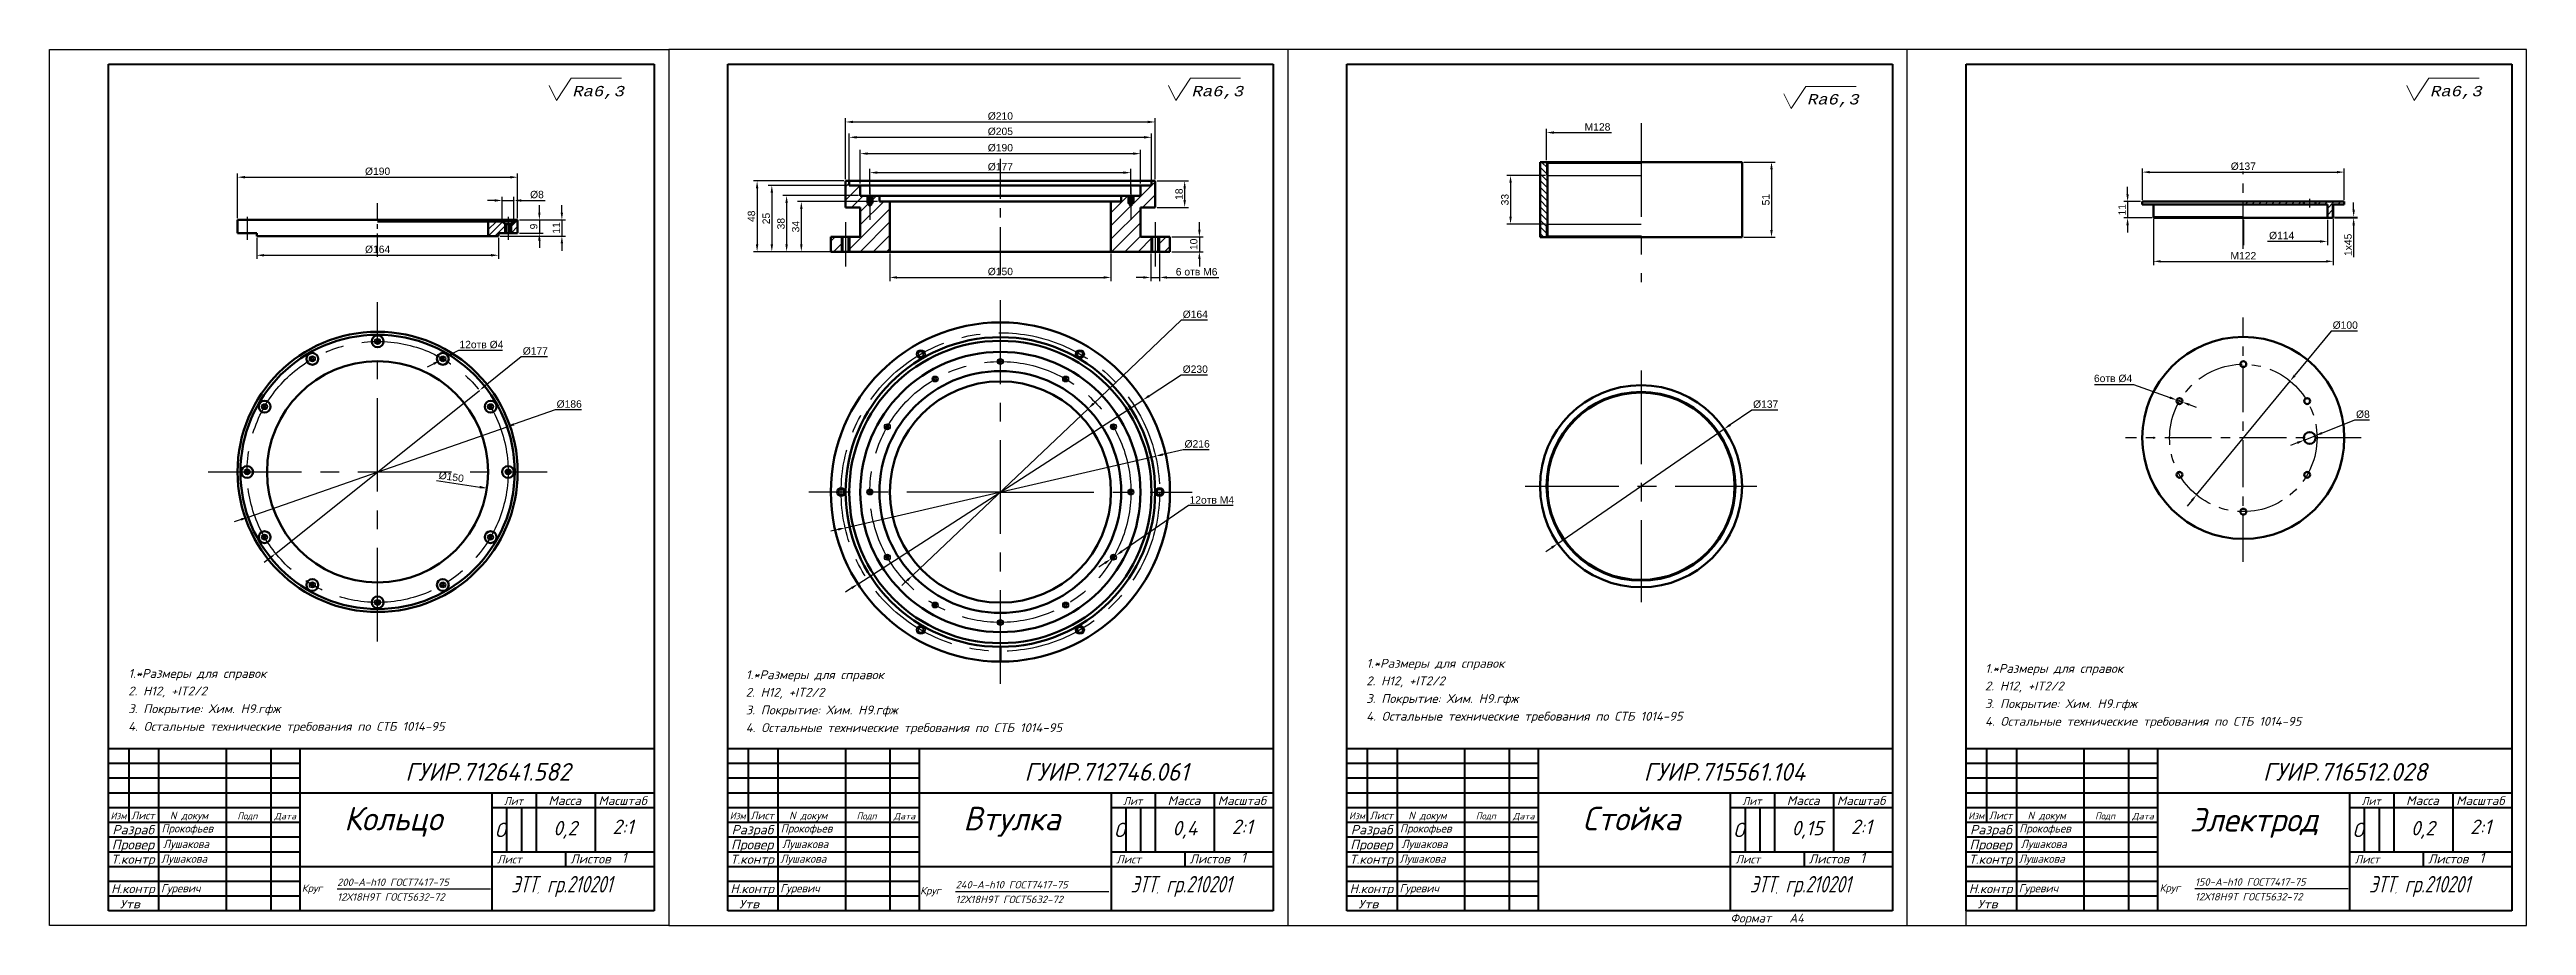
# Model space of a CAD drawing. Header units: millimetres. Extents: x 27866 to 30161, y 1873 to 2467.
# Drawn here: x 28824 to 29664, y 2170 to 2467 of the extents above; entities that cross this region are included whole.
import ezdxf
from ezdxf.enums import TextEntityAlignment as Align

# ---------------------------------------------------------------- set-up
doc = ezdxf.new("R2010")
doc.units = ezdxf.units.MM
doc.linetypes.add('CENTER', pattern=[50.8, 31.75, -6.35, 6.35, -6.35])
for name, color, linetype in [('1', 2, 'Continuous'), ('разм', 3, 'Continuous'), ('РАМКА', 7, 'Continuous')]:
    doc.layers.add(name, color=color, linetype=linetype)
for name, color, linetype, lineweight in [('2', 1, 'Continuous', 60), ('разьеры', 10, 'Continuous', 25), ('тонкая-текст-02', 4, 'Continuous', 20)]:
    doc.layers.add(name, color=color, linetype=linetype, lineweight=lineweight)
doc.styles.add('6', font='cour.ttf', dxfattribs={"oblique": 15, "height": 3.5})
doc.styles.add('ADRF1', font='romans', dxfattribs={"oblique": 15})
doc.styles.add('ISOCPEUR', font='isocpeur.ttf', dxfattribs={"oblique": 15})
doc.styles.get("Standard").update_dxf_attribs({"font": 'arial.ttf'})
doc.dimstyles.new('ISO-25', dxfattribs={"dimtxt": 2.5, "dimasz": 2.5, "dimexe": 1.25, "dimexo": 0.625, "dimtad": 1, "dimtxsty": 'Standard', "dimcen": 2.5, "dimadec": 0, "dimazin": 0, "dimtfac": 1, "dimtmove": 0, "dimatfit": 3, "dimfxl": 1, "dimarcsym": 0})
doc.dimstyles.new('СВОЙ', dxfattribs={"dimtxt": 2.5, "dimasz": 2.5, "dimexe": 1.25, "dimexo": 0.625, "dimtad": 1, "dimtoh": 1, "dimtxsty": 'Standard', "dimcen": 2.5, "dimclrd": 256, "dimclre": 256, "dimadec": 0, "dimazin": 0, "dimtfac": 1, "dimtmove": 0, "dimatfit": 3, "dimfxl": 1, "dimarcsym": 0})
pattern_1 = [(45, (206.5095, -572.3923), (-2.24506403, 2.24506403), [])]

msp = doc.modelspace()

# ---------------------------------------------------------------- texts
at = {"color": 0, "lineweight": 40, "style": 'ISOCPEUR', "oblique": 15}
for s, height, p, p2 in [('Лит', 2.6886, (28978.397, 2211.156), (28984.85, 2211.156)), ('Масса', 3.0123, (28993.453, 2211.156), (29004.599, 2211.156)), ('Масштаб', 2.9331, (29010.452, 2211.156), (29026.877, 2211.156)), ('Лит', 2.6886, (29188.397, 2211.156), (29194.85, 2211.156)), ('Масса', 3.0123, (29203.453, 2211.156), (29214.599, 2211.156)), ('Масштаб', 2.9331, (29220.452, 2211.156), (29236.877, 2211.156)), ('Лит', 2.6886, (29398.397, 2211.156), (29404.85, 2211.156)), ('Масса', 3.0123, (29413.453, 2211.156), (29424.599, 2211.156)), ('Масштаб', 2.9331, (29430.452, 2211.156), (29446.877, 2211.156)), ('Лит', 2.6886, (29608.397, 2211.156), (29614.85, 2211.156)), ('Масса', 3.0123, (29623.453, 2211.156), (29634.599, 2211.156)), ('Масштаб', 2.9331, (29640.452, 2211.156), (29656.877, 2211.156)), ('Изм', 2.3895, (28844.982, 2206.317), (28850.358, 2206.317)), ('Разраб', 3.177, (28845.602, 2201.191), (28859.74, 2201.191)), ('Лист', 2.655, (28851.974, 2206.296), (28859.939, 2206.296)), ('N докум', 2.5886, (28865.116, 2206.296), (28878.059, 2206.296)), ('Подп', 2.3345, (28888.015, 2206.296), (28894.786, 2206.296)), ('Дата', 2.1669, (28900.56, 2206.296), (28907.928, 2206.296)), ('Изм', 2.3895, (29054.982, 2206.317), (29060.358, 2206.317)), ('Разраб', 3.177, (29055.602, 2201.191), (29069.74, 2201.191)), ('Лист', 2.655, (29061.974, 2206.296), (29069.939, 2206.296)), ('N докум', 2.5886, (29075.116, 2206.296), (29088.059, 2206.296)), ('Подп', 2.3345, (29098.015, 2206.296), (29104.786, 2206.296)), ('Дата', 2.1669, (29110.56, 2206.296), (29117.928, 2206.296)), ('Изм', 2.3895, (29264.982, 2206.317), (29270.358, 2206.317)), ('Разраб', 3.177, (29265.602, 2201.191), (29279.74, 2201.191)), ('Лист', 2.655, (29271.974, 2206.296), (29279.939, 2206.296)), ('N докум', 2.5886, (29285.116, 2206.296), (29298.059, 2206.296)), ('Подп', 2.3345, (29308.015, 2206.296), (29314.786, 2206.296)), ('Дата', 2.1669, (29320.56, 2206.296), (29327.928, 2206.296)), ('Изм', 2.3895, (29474.982, 2206.317), (29480.358, 2206.317)), ('Разраб', 3.177, (29475.602, 2201.191), (29489.74, 2201.191)), ('Лист', 2.655, (29481.974, 2206.296), (29489.939, 2206.296)), ('N докум', 2.5886, (29495.116, 2206.296), (29508.059, 2206.296)), ('Подп', 2.3345, (29518.015, 2206.296), (29524.786, 2206.296)), ('Дата', 2.1669, (29530.56, 2206.296), (29537.928, 2206.296)), ('Провер', 3.3342, (28845.403, 2196.085), (28859.74, 2196.085)), ('Т.контр', 3.0698, (28845.204, 2191.223), (28859.939, 2191.223)), ('Лист', 2.8027, (28976.05, 2191.333), (28984.459, 2191.333)), ('Листов', 3.1108, (29000.884, 2191.333), (29014.571, 2191.333)), ('Провер', 3.3342, (29055.403, 2196.085), (29069.74, 2196.085)), ('Т.контр', 3.0698, (29055.204, 2191.223), (29069.939, 2191.223)), ('Лист', 2.8027, (29186.05, 2191.333), (29194.459, 2191.333)), ('Листов', 3.1108, (29210.884, 2191.333), (29224.571, 2191.333)), ('Провер', 3.3342, (29265.403, 2196.085), (29279.74, 2196.085)), ('Т.контр', 3.0698, (29265.204, 2191.223), (29279.939, 2191.223)), ('Лист', 2.8027, (29396.05, 2191.333), (29404.459, 2191.333)), ('Листов', 3.1108, (29420.884, 2191.333), (29434.571, 2191.333)), ('Провер', 3.3342, (29475.403, 2196.085), (29489.74, 2196.085)), ('Т.контр', 3.0698, (29475.204, 2191.223), (29489.939, 2191.223)), ('Лист', 2.8027, (29606.05, 2191.333), (29614.459, 2191.333)), ('Листов', 3.1108, (29630.884, 2191.333), (29644.571, 2191.333)), ('Н.контр', 3.0698, (28845.204, 2181.255), (28859.939, 2181.255)), ('Н.контр', 3.0698, (29055.204, 2181.255), (29069.939, 2181.255)), ('Н.контр', 3.0698, (29265.204, 2181.255), (29279.939, 2181.255)), ('Н.контр', 3.0698, (29475.204, 2181.255), (29489.939, 2181.255)), ('Утв', 2.8209, (28848.191, 2176.15), (28854.961, 2176.15)), ('Утв', 2.8209, (29058.191, 2176.15), (29064.961, 2176.15)), ('Утв', 2.8209, (29268.191, 2176.15), (29274.961, 2176.15)), ('Утв', 2.8209, (29478.191, 2176.15), (29484.961, 2176.15))]:
    msp.add_text(s, height=height, dxfattribs=at).set_placement(p, p2, align=Align.ALIGNED)
for s, p in [('Формат', (29394.296, 2171.315)), ('A4', (29414.296, 2171.315))]:
    msp.add_text(s, height=3, dxfattribs=at).set_placement(p)
at = {"color": 0, "lineweight": 40, "attachment_point": 1, "style": 'ISOCPEUR'}
for s, insert, char_height, width in [('{\\H2x;\\W0.965;ГУИР.712641.582}', (28944.939, 2225.388), 3, 20.4782), ('{\\H2x;\\W0.965;ГУИР.712746.061}', (29154.939, 2225.388), 3, 20.1357), ('{\\H2x;\\W0.965;Кольцо}', (28924.182, 2210.542), 4, 33.01094), ('{\\H2x;\\W0.965;Стойка}', (29344.182, 2210.542), 4, 33.01094), ('{\\H2x;\\W0.965;Электрод}', (29550.06, 2210.167), 4, 33.01094), ('{\\H1.4x;\\W0.965;Прокофьев}', (28862.249, 2204.626), 2, 19.07399), ('{\\H1.4x;\\Q15;\\W0.965;O}', (28975.157, 2205.17), 3.5, 8.88117), ('{\\H1.4x;\\W0.965;0,2}', (28995.122, 2205.766), 3.5, 8.88117), ('{\\H1.4x;\\W0.965;Прокофьев}', (29072.249, 2204.626), 2, 19.07399), ('{\\H1.4x;\\Q15;\\W0.965;O}', (29185.157, 2205.17), 3.5, 8.88117), ('{\\H1.4x;\\W0.965;0,4}', (29205.122, 2205.766), 3.5, 8.88117), ('{\\H1.4x;\\W0.965;Прокофьев}', (29282.249, 2204.626), 2, 19.07399), ('{\\H1.4x;\\Q15;\\W0.965;O}', (29395.157, 2205.17), 3.5, 8.88117), ('{\\H1.4x;\\W0.965;0,15}', (29415.122, 2205.766), 3.5, 8.88117), ('{\\H1.4x;\\W0.965;Прокофьев}', (29492.249, 2204.626), 2, 19.07399), ('{\\H1.4x;\\Q15;\\W0.965;O}', (29605.157, 2205.17), 3.5, 8.88117), ('{\\H1.4x;\\W0.965;0,2}', (29625.122, 2205.766), 3.5, 8.88117)]:
    msp.add_mtext(s, dxfattribs=dict(at, insert=insert, char_height=char_height, width=width))
for s, insert, char_height in [('{\\H2x;\\W0.965;ГУИР.715561.104}', (29364.939, 2225.388), 3), ('{\\H2x;\\W0.965;ГУИР.716512.028}', (29574.939, 2225.388), 3), ('{\\H2x;\\W0.965;Втулка}', (29134.182, 2210.542), 4), ('{\\H1.4x;\\Q15;\\W0.965;2:1}', (29015.2, 2206.214), 3.5), ('{\\H1.4x;\\Q15;\\W0.965;2:1}', (29225.2, 2206.214), 3.5), ('{\\H1.4x;\\Q15;\\W0.965;2:1}', (29435.2, 2206.214), 3.5), ('{\\H1.4x;\\Q15;\\W0.965;2:1}', (29645.2, 2206.214), 3.5), ('{\\H1.4x;\\W0.965;Лушакова }', (28862.095, 2194.351), 2), ('{\\H1.4x;\\W0.965;Лушакова }', (28862.76, 2199.351), 2), ('{\\H1.4x;\\Q15;\\W0.965;1}', (29018.306, 2195.027), 2.5), ('{\\H1.4x;\\W0.965;Лушакова }', (29072.095, 2194.351), 2), ('{\\H1.4x;\\W0.965;Лушакова }', (29072.76, 2199.351), 2), ('{\\H1.4x;\\Q15;\\W0.965;1}', (29228.306, 2195.027), 2.5), ('{\\H1.4x;\\W0.965;Лушакова }', (29282.095, 2194.351), 2), ('{\\H1.4x;\\W0.965;Лушакова }', (29282.76, 2199.351), 2), ('{\\H1.4x;\\Q15;\\W0.965;1}', (29438.306, 2195.027), 2.5), ('{\\H1.4x;\\W0.965;Лушакова }', (29492.095, 2194.351), 2), ('{\\H1.4x;\\W0.965;Лушакова }', (29492.76, 2199.351), 2), ('{\\H1.4x;\\Q15;\\W0.965;1}', (29648.306, 2195.027), 2.5), ('{\\H1.4x;\\W0.965;Гуревич }', (28862.095, 2184.351), 2), ('{\\H2.8x;\\W0.734;ЭТТ\\H0.35714x;\\W1;\\C7;,\\H2.8x;\\W0.734;\\C0; гр.210201}', (28980.897, 2187.095), 2), ('{\\H1.4x;\\W0.965;Гуревич }', (29072.095, 2184.351), 2), ('{\\H2.8x;\\W0.734;ЭТТ\\H0.35714x;\\W1;\\C7;,\\H2.8x;\\W0.734;\\C0; гр.210201}', (29190.897, 2187.095), 2), ('{\\H1.4x;\\W0.965;Гуревич }', (29282.095, 2184.351), 2), ('{\\H2.8x;\\W0.734;ЭТТ\\H0.35714x;\\W1;\\C7;,\\H2.8x;\\W0.734;\\C0; гр.210201}', (29400.897, 2187.095), 2), ('{\\H1.4x;\\W0.965;Гуревич }', (29492.095, 2184.351), 2), ('{\\H2.8x;\\W0.734;ЭТТ\\H0.35714x;\\W1;\\C7;,\\H2.8x;\\W0.734;\\C0; гр.210201}', (29610.897, 2187.095), 2)]:
    msp.add_mtext(s, dxfattribs=dict(at, insert=insert, char_height=char_height))
at = {"layer": 'разм', "color": 7, "style": 'ADRF1', "oblique": 15}
for s, height, p in [('1.*Размеры для справок', 3, (29270.899, 2257.698)), ('2. Н12, +IT2/2', 3, (28850.97, 2248.315)), ('1.*Размеры для справок', 3, (28851.037, 2254.255)), ('1.*Размеры для справок', 3, (29060.457, 2253.824)), ('2. Н12, +IT2/2', 3, (29270.832, 2251.758)), ('2. Н12, +IT2/2', 3, (29480.666, 2250.023)), ('1.*Размеры для справок', 3, (29480.733, 2255.963)), ('3. Покрытие: Хим. Н9.гфж', 3, (28850.97, 2242.315)), ('2. Н12, +IT2/2', 3, (29060.39, 2247.884)), ('3. Покрытие: Хим. Н9.гфж', 3, (29060.39, 2241.884)), ('3. Покрытие: Хим. Н9.гфж', 3, (29270.832, 2245.758)), ('3. Покрытие: Хим. Н9.гфж', 3, (29480.666, 2244.023)), ('4. Остальные технические требования по СТБ 1014-95', 3, (28850.97, 2236.315)), ('4. Остальные технические требования по СТБ 1014-95', 3, (29060.39, 2235.884)), ('4. Остальные технические требования по СТБ 1014-95', 3, (29270.832, 2239.758)), ('4. Остальные технические требования по СТБ 1014-95', 3, (29480.666, 2238.023)), ('Круг', 2.5, (28909.837, 2181.726)), ('200-А-h10 ГОСТ7417-75', 2.5, (28921.837, 2183.726)), ('240-А-h10 ГОСТ7417-75', 2.5, (29131.542, 2182.883)), ('Круг', 2.5, (29539.883, 2181.798)), ('150-А-h10 ГОСТ7417-75', 2.5, (29551.883, 2183.798)), ('12Х18Н9Т ГОСТ5632-72', 2.5, (28921.837, 2178.726)), ('Круг', 2.5, (29119.542, 2180.883)), ('12Х18Н9Т ГОСТ5632-72', 2.5, (29131.542, 2177.883)), ('12Х18Н9Т ГОСТ5632-72', 2.5, (29551.883, 2178.798))]:
    msp.add_text(s, height=height, dxfattribs=at).set_placement(p)
at = {"layer": 'тонкая-текст-02', "color": 7, "lineweight": 40, "char_height": 3.5, "width": 27, "attachment_point": 1, "style": '6'}
for insert in [(29001.538, 2454.971), (29211.538, 2454.971), (29631.538, 2454.971), (29420.257, 2452.206)]:
    msp.add_mtext('Ra6,3', dxfattribs=dict(at, insert=insert))

# ---------------------------------------------------------------- blocks, each defined once
blk = doc.blocks.new('*D383')
at = {"layer": 'Defpoints', "color": 0, "transparency": 16777216}
for p in [(28976.55, 2404.06), (28983.05, 2409.56), (28998.05, 2404.06)]:
    blk.add_point(p, dxfattribs=at)
at = {"layer": 'разьеры', "color": 0, "lineweight": -2, "transparency": 16777216}
for p, q in [((28998.05, 2412.06), (28998.05, 2414.56)), ((28977.17, 2404.06), (28999.3, 2404.06)), ((28983.67, 2409.56), (28999.3, 2409.56)), ((28998.05, 2409.56), (28998.05, 2404.06)), ((28998.05, 2401.56), (28998.05, 2399.06))]:
    blk.add_line(p, q, dxfattribs=at)
at = {"layer": 'разьеры', "color": 0, "transparency": 16777216}
for points in [[(28997.63, 2412.06), (28998.46, 2412.06), (28998.05, 2409.56)], [(28997.63, 2401.56), (28998.46, 2401.56), (28998.05, 2404.06)]]:
    blk.add_solid(points, dxfattribs=at)
at = {"layer": 'разьеры', "color": 0, "lineweight": 25, "transparency": 16777216, "insert": (28996.17, 2406.81), "char_height": 2.5, "attachment_point": 5, "rotation": 90}
blk.add_mtext('11', dxfattribs=at)
blk = doc.blocks.new('*D384')
at = {"layer": 'Defpoints', "color": 0, "transparency": 16777216}
for p in [(28983.05, 2409.56), (28983.05, 2405.06), (28990.42, 2405.06)]:
    blk.add_point(p, dxfattribs=at)
at = {"layer": 'разьеры', "color": 0, "lineweight": -2, "transparency": 16777216}
for p, q in [((28990.42, 2412.06), (28990.42, 2414.56)), ((28983.67, 2409.56), (28991.67, 2409.56)), ((28983.67, 2405.06), (28991.67, 2405.06)), ((28990.42, 2409.56), (28990.42, 2405.06)), ((28990.42, 2402.56), (28990.42, 2400.06))]:
    blk.add_line(p, q, dxfattribs=at)
at = {"layer": 'разьеры', "color": 0, "transparency": 16777216}
for points in [[(28990, 2412.06), (28990.83, 2412.06), (28990.42, 2409.56)], [(28990, 2402.56), (28990.83, 2402.56), (28990.42, 2405.06)]]:
    blk.add_solid(points, dxfattribs=at)
at = {"layer": 'разьеры', "color": 0, "lineweight": 25, "transparency": 16777216, "insert": (28988.51, 2407.31), "char_height": 2.5, "attachment_point": 5, "rotation": 90}
blk.add_mtext('9', dxfattribs=at)
blk = doc.blocks.new('*U380')
at = {"lineweight": 60}
for radius in [2, 0.5]:
    blk.add_circle((0, 0), radius, dxfattribs=at)
at = {"lineweight": 25}
blk.add_circle((0, 0), 1, dxfattribs=at)
blk = doc.blocks.new('*U382')
at = {"color": 0, "linetype": 'ByBlock', "lineweight": -2, "transparency": 16777216}
for p, rotation in [((29126.91, 2938.4), 120), ((29149.04, 2944.32), 90), ((29171.16, 2938.4), 59.99999999999999), ((29110.72, 2922.2), 149.9999999999999), ((29187.36, 2922.2), 30), ((29104.79, 2900.07), 180), ((29110.72, 2877.95), 210), ((29187.36, 2877.95), 329.9999999999999), ((29126.91, 2861.75), 239.9999999999999), ((29171.16, 2861.75), 299.9999999999998), ((29149.04, 2855.82), 269.9999999999999)]:
    blk.add_blockref('*U380', p, dxfattribs=dict(at, rotation=rotation))
blk.add_blockref('*U380', (29193.29, 2900.07), dxfattribs=at)
blk = doc.blocks.new('*D385')
at = {"layer": 'Defpoints', "color": 0, "transparency": 16777216}
for p in [(28894.55, 2404.06), (28976.55, 2404.06), (28976.55, 2397.56)]:
    blk.add_point(p, dxfattribs=at)
at = {"layer": 'разьеры', "color": 0, "lineweight": -2, "transparency": 16777216}
for p, q in [((28894.55, 2403.43), (28894.55, 2396.31)), ((28976.55, 2403.43), (28976.55, 2396.31)), ((28897.05, 2397.56), (28974.05, 2397.56))]:
    blk.add_line(p, q, dxfattribs=at)
at = {"layer": 'разьеры', "color": 0, "transparency": 16777216}
for points in [[(28897.05, 2397.98), (28897.05, 2397.14), (28894.55, 2397.56)], [(28974.05, 2397.98), (28974.05, 2397.14), (28976.55, 2397.56)]]:
    blk.add_solid(points, dxfattribs=at)
at = {"layer": 'разьеры', "color": 0, "lineweight": 25, "transparency": 16777216, "insert": (28935.55, 2399.53), "char_height": 2.5, "attachment_point": 5}
blk.add_mtext('%%C164', dxfattribs=at)
blk = doc.blocks.new('*D386')
at = {"layer": 'Defpoints', "color": 0, "transparency": 16777216}
for p in [(28898.45, 2329.6), (28972.64, 2318.6)]:
    blk.add_point(p, dxfattribs=at)
at = {"layer": 'разьеры', "color": 0, "lineweight": -2, "transparency": 16777216}
blk.add_line((28955.57, 2321.14), (28970.17, 2318.97), dxfattribs=at)
at = {"layer": 'разьеры', "color": 0, "transparency": 16777216}
blk.add_solid([(28970.23, 2319.38), (28970.11, 2318.56), (28972.64, 2318.6)], dxfattribs=at)
at = {"layer": 'разьеры', "color": 0, "lineweight": 25, "transparency": 16777216, "insert": (28960.55, 2322.39), "char_height": 2.5, "attachment_point": 5, "rotation": 351.56634}
blk.add_mtext('%%C150', dxfattribs=at)
blk = doc.blocks.new('*D387')
at = {"layer": 'Defpoints', "color": 0, "transparency": 16777216}
for p in [(28970.1, 2351.74), (28900.99, 2296.47)]:
    blk.add_point(p, dxfattribs=at)
at = {"layer": 'разьеры', "lineweight": -2, "transparency": 16777216}
for p, q in [((28984.29, 2363.09), (28972.06, 2353.3)), ((28993.16, 2363.09), (28984.29, 2363.09)), ((28900.99, 2296.47), (28970.1, 2351.74)), ((28899.04, 2294.9), (28897.09, 2293.34))]:
    blk.add_line(p, q, dxfattribs=at)
at = {"layer": 'разьеры', "transparency": 16777216}
for points in [[(28971.8, 2353.63), (28972.32, 2352.98), (28970.1, 2351.74)], [(28898.78, 2295.23), (28899.3, 2294.58), (28900.99, 2296.47)]]:
    blk.add_solid(points, dxfattribs=at)
at = {"layer": 'разьеры', "color": 0, "lineweight": 25, "transparency": 16777216, "insert": (28989.04, 2365.06), "char_height": 2.5, "attachment_point": 5}
blk.add_mtext('%%C177', dxfattribs=at)
blk = doc.blocks.new('*D388')
at = {"layer": 'Defpoints', "color": 0, "transparency": 16777216}
for p in [(28983.05, 2424.03), (28888.05, 2409.56), (28983.05, 2409.56)]:
    blk.add_point(p, dxfattribs=at)
at = {"layer": 'разьеры', "color": 0, "lineweight": -2, "transparency": 16777216}
for p, q in [((28888.05, 2410.18), (28888.05, 2425.28)), ((28890.55, 2424.03), (28980.55, 2424.03)), ((28983.05, 2410.18), (28983.05, 2425.28))]:
    blk.add_line(p, q, dxfattribs=at)
at = {"layer": 'разьеры', "color": 0, "transparency": 16777216}
for points in [[(28890.55, 2424.45), (28890.55, 2423.61), (28888.05, 2424.03)], [(28980.55, 2424.45), (28980.55, 2423.61), (28983.05, 2424.03)]]:
    blk.add_solid(points, dxfattribs=at)
at = {"layer": 'разьеры', "color": 0, "lineweight": 25, "transparency": 16777216, "insert": (28935.55, 2426), "char_height": 2.5, "attachment_point": 5}
blk.add_mtext('%%C190', dxfattribs=at)
blk = doc.blocks.new('*D389')
at = {"layer": 'Defpoints', "color": 0, "transparency": 16777216}
for p in [(28979.45, 2339.42), (28891.64, 2308.79)]:
    blk.add_point(p, dxfattribs=at)
at = {"layer": 'разьеры', "lineweight": -2, "transparency": 16777216}
for p, q in [((28995.78, 2345.11), (28981.81, 2340.24)), ((29004.65, 2345.11), (28995.78, 2345.11)), ((28891.64, 2308.79), (28979.45, 2339.42)), ((28889.28, 2307.97), (28886.92, 2307.14))]:
    blk.add_line(p, q, dxfattribs=at)
at = {"layer": 'разьеры', "transparency": 16777216}
for points in [[(28981.68, 2340.63), (28981.95, 2339.85), (28979.45, 2339.42)], [(28889.14, 2308.36), (28889.42, 2307.57), (28891.64, 2308.79)]]:
    blk.add_solid(points, dxfattribs=at)
at = {"layer": 'разьеры', "color": 0, "lineweight": 25, "transparency": 16777216, "insert": (29000.53, 2347.08), "char_height": 2.5, "attachment_point": 5}
blk.add_mtext('%%C186', dxfattribs=at)
blk = doc.blocks.new('*D390')
at = {"layer": 'Defpoints', "color": 0, "transparency": 16777216}
for p in [(28981.8, 2416.13), (28977.8, 2409.06), (28981.8, 2409.06)]:
    blk.add_point(p, dxfattribs=at)
at = {"layer": 'разьеры', "color": 0, "lineweight": -2, "transparency": 16777216}
for p, q in [((28975.3, 2416.13), (28972.8, 2416.13)), ((28977.8, 2409.68), (28977.8, 2417.38)), ((28977.8, 2416.13), (28981.8, 2416.13)), ((28981.8, 2409.68), (28981.8, 2417.38)), ((28984.3, 2416.13), (28992.41, 2416.13))]:
    blk.add_line(p, q, dxfattribs=at)
at = {"layer": 'разьеры', "color": 0, "transparency": 16777216}
for points in [[(28975.3, 2416.55), (28975.3, 2415.72), (28977.8, 2416.13)], [(28984.3, 2416.55), (28984.3, 2415.72), (28981.8, 2416.13)]]:
    blk.add_solid(points, dxfattribs=at)
at = {"layer": 'разьеры', "color": 0, "lineweight": 25, "transparency": 16777216, "insert": (28989.6, 2418.11), "char_height": 2.5, "attachment_point": 5}
blk.add_mtext('%%C8', dxfattribs=at)
blk = doc.blocks.new('*D391')
at = {"layer": 'Defpoints', "color": 0, "transparency": 16777216}
for p in [(28956.79, 2361.95), (28958.55, 2362.9)]:
    blk.add_point(p, dxfattribs=at)
at = {"layer": 'разьеры', "lineweight": -2, "transparency": 16777216}
for p, q in [((28954.59, 2360.76), (28952.39, 2359.57)), ((28956.79, 2361.95), (28958.55, 2362.9)), ((28962.95, 2365.28), (28960.75, 2364.09)), ((28977.94, 2365.28), (28962.95, 2365.28))]:
    blk.add_line(p, q, dxfattribs=at)
at = {"layer": 'разьеры', "transparency": 16777216}
for points in [[(28954.4, 2361.13), (28954.79, 2360.4), (28956.79, 2361.95)], [(28960.55, 2364.46), (28960.95, 2363.72), (28958.55, 2362.9)]]:
    blk.add_solid(points, dxfattribs=at)
at = {"layer": 'разьеры', "color": 0, "lineweight": 25, "transparency": 16777216, "insert": (28970.76, 2367.25), "char_height": 2.5, "attachment_point": 5}
blk.add_mtext('12отв %%C4', dxfattribs=at)
blk = doc.blocks.new('*D420')
at = {"layer": 'Defpoints', "color": 0, "transparency": 16777216}
for p in [(29199.25, 2442.76), (29094.25, 2422.77), (29199.25, 2422.77)]:
    blk.add_point(p, dxfattribs=at)
at = {"layer": 'разьеры', "color": 0, "lineweight": -2, "transparency": 16777216}
for p, q in [((29094.25, 2423.39), (29094.25, 2444.01)), ((29096.75, 2442.76), (29196.75, 2442.76)), ((29199.25, 2423.39), (29199.25, 2444.01))]:
    blk.add_line(p, q, dxfattribs=at)
at = {"layer": 'разьеры', "color": 0, "transparency": 16777216}
for points in [[(29096.75, 2443.18), (29096.75, 2442.35), (29094.25, 2442.76)], [(29196.75, 2443.18), (29196.75, 2442.35), (29199.25, 2442.76)]]:
    blk.add_solid(points, dxfattribs=at)
at = {"layer": 'разьеры', "color": 0, "lineweight": 25, "transparency": 16777216, "insert": (29146.75, 2444.73), "char_height": 2.5, "attachment_point": 5}
blk.add_mtext('%%C210', dxfattribs=at)
blk = doc.blocks.new('*D421')
at = {"layer": 'Defpoints', "color": 0, "transparency": 16777216}
for p in [(29197.75, 2398.77), (29200.75, 2398.77), (29200.75, 2390.04)]:
    blk.add_point(p, dxfattribs=at)
at = {"layer": 'разьеры', "color": 0, "lineweight": -2, "transparency": 16777216}
for p, q in [((29197.75, 2398.14), (29197.75, 2388.79)), ((29200.75, 2398.14), (29200.75, 2388.79)), ((29195.25, 2390.04), (29192.75, 2390.04)), ((29197.75, 2390.04), (29200.75, 2390.04)), ((29203.25, 2390.04), (29220.84, 2390.04))]:
    blk.add_line(p, q, dxfattribs=at)
at = {"layer": 'разьеры', "color": 0, "transparency": 16777216}
for points in [[(29195.25, 2390.46), (29195.25, 2389.62), (29197.75, 2390.04)], [(29203.25, 2390.46), (29203.25, 2389.62), (29200.75, 2390.04)]]:
    blk.add_solid(points, dxfattribs=at)
at = {"layer": 'разьеры', "color": 0, "lineweight": 25, "transparency": 16777216, "insert": (29213.3, 2391.94), "char_height": 2.5, "attachment_point": 5}
blk.add_mtext('6 отв М6', dxfattribs=at)
blk = doc.blocks.new('*D422')
at = {"layer": 'Defpoints', "color": 0, "transparency": 16777216}
for p in [(29195.06, 2348.48), (29098.45, 2286.09)]:
    blk.add_point(p, dxfattribs=at)
at = {"layer": 'разьеры', "lineweight": -2, "transparency": 16777216}
for p, q in [((29208.11, 2356.91), (29197.16, 2349.84)), ((29216.97, 2356.91), (29208.11, 2356.91)), ((29098.45, 2286.09), (29195.06, 2348.48)), ((29096.35, 2284.74), (29094.25, 2283.38))]:
    blk.add_line(p, q, dxfattribs=at)
at = {"layer": 'разьеры', "transparency": 16777216}
for points in [[(29196.93, 2350.19), (29197.38, 2349.49), (29195.06, 2348.48)], [(29096.13, 2285.09), (29096.58, 2284.39), (29098.45, 2286.09)]]:
    blk.add_solid(points, dxfattribs=at)
at = {"layer": 'разьеры', "color": 0, "lineweight": 25, "transparency": 16777216, "insert": (29212.85, 2358.89), "char_height": 2.5, "attachment_point": 5}
blk.add_mtext('%%C230', dxfattribs=at)
blk = doc.blocks.new('*D423')
at = {"layer": 'Defpoints', "color": 0, "transparency": 16777216}
for p in [(29199.25, 2422.77), (29199.25, 2413.77), (29209.25, 2413.77)]:
    blk.add_point(p, dxfattribs=at)
at = {"layer": 'разьеры', "color": 0, "lineweight": -2, "transparency": 16777216}
for p, q in [((29199.88, 2422.77), (29210.5, 2422.77)), ((29209.25, 2420.27), (29209.25, 2416.27)), ((29199.88, 2413.77), (29210.5, 2413.77))]:
    blk.add_line(p, q, dxfattribs=at)
at = {"layer": 'разьеры', "color": 0, "transparency": 16777216}
for points in [[(29208.84, 2420.27), (29209.67, 2420.27), (29209.25, 2422.77)], [(29208.84, 2416.27), (29209.67, 2416.27), (29209.25, 2413.77)]]:
    blk.add_solid(points, dxfattribs=at)
at = {"layer": 'разьеры', "color": 0, "lineweight": 25, "transparency": 16777216, "insert": (29207.35, 2418.27), "char_height": 2.5, "attachment_point": 5, "rotation": 90}
blk.add_mtext('18', dxfattribs=at)
blk = doc.blocks.new('*U414')
at = {"lineweight": 25}
blk.add_circle((0, 0), 1.48, dxfattribs=at)
at = {"lineweight": 60}
blk.add_circle((0, 0), 1, dxfattribs=at)
blk = doc.blocks.new('*U416')
at = {"color": 0, "linetype": 'ByBlock', "lineweight": -2, "transparency": 16777216}
for p, rotation in [((28913.24, 2939.65), 120), ((28967.24, 2939.65), 60.00000000000001), ((28886.24, 2892.88), 180), ((28913.24, 2846.12), 240), ((28967.24, 2846.12), 299.9999999999999)]:
    blk.add_blockref('*U414', p, dxfattribs=dict(at, rotation=rotation))
blk.add_blockref('*U414', (28994.24, 2892.88), dxfattribs=at)
blk = doc.blocks.new('*D424')
at = {"layer": 'Defpoints', "color": 0, "transparency": 16777216}
for p in [(29094.25, 2422.77), (29064.25, 2398.77), (29094.25, 2398.77)]:
    blk.add_point(p, dxfattribs=at)
at = {"layer": 'разьеры', "color": 0, "lineweight": -2, "transparency": 16777216}
for p, q in [((29093.63, 2422.77), (29063, 2422.77)), ((29064.25, 2420.27), (29064.25, 2401.27)), ((29093.63, 2398.77), (29063, 2398.77))]:
    blk.add_line(p, q, dxfattribs=at)
at = {"layer": 'разьеры', "color": 0, "transparency": 16777216}
for points in [[(29063.84, 2420.27), (29064.67, 2420.27), (29064.25, 2422.77)], [(29063.84, 2401.27), (29064.67, 2401.27), (29064.25, 2398.77)]]:
    blk.add_solid(points, dxfattribs=at)
at = {"layer": 'разьеры', "color": 0, "lineweight": 25, "transparency": 16777216, "insert": (29062.35, 2410.77), "char_height": 2.5, "attachment_point": 5, "rotation": 90}
blk.add_mtext('48', dxfattribs=at)
blk = doc.blocks.new('*D425')
at = {"layer": 'Defpoints', "color": 0, "transparency": 16777216}
for p in [(29204.25, 2403.77), (29204.25, 2398.77), (29214.25, 2398.77)]:
    blk.add_point(p, dxfattribs=at)
at = {"layer": 'разьеры', "color": 0, "lineweight": -2, "transparency": 16777216}
for p, q in [((29204.88, 2403.77), (29215.5, 2403.77)), ((29214.25, 2406.27), (29214.25, 2408.77)), ((29214.25, 2403.77), (29214.25, 2398.77)), ((29204.88, 2398.77), (29215.5, 2398.77)), ((29214.25, 2396.27), (29214.25, 2393.77))]:
    blk.add_line(p, q, dxfattribs=at)
at = {"layer": 'разьеры', "color": 0, "transparency": 16777216}
for points in [[(29213.83, 2406.27), (29214.67, 2406.27), (29214.25, 2403.77)], [(29213.83, 2396.27), (29214.67, 2396.27), (29214.25, 2398.77)]]:
    blk.add_solid(points, dxfattribs=at)
at = {"layer": 'разьеры', "color": 0, "lineweight": 25, "transparency": 16777216, "insert": (29212.35, 2401.27), "char_height": 2.5, "attachment_point": 5, "rotation": 90}
blk.add_mtext('10', dxfattribs=at)
blk = doc.blocks.new('*D426')
at = {"layer": 'Defpoints', "color": 0, "transparency": 16777216}
for p in [(29198, 2437.56), (29095.5, 2421.27), (29198, 2421.27)]:
    blk.add_point(p, dxfattribs=at)
at = {"layer": 'разьеры', "color": 0, "lineweight": -2, "transparency": 16777216}
for p, q in [((29095.5, 2421.89), (29095.5, 2438.81)), ((29098, 2437.56), (29195.5, 2437.56)), ((29198, 2421.89), (29198, 2438.81))]:
    blk.add_line(p, q, dxfattribs=at)
at = {"layer": 'разьеры', "color": 0, "transparency": 16777216}
for points in [[(29098, 2437.98), (29098, 2437.14), (29095.5, 2437.56)], [(29195.5, 2437.98), (29195.5, 2437.14), (29198, 2437.56)]]:
    blk.add_solid(points, dxfattribs=at)
at = {"layer": 'разьеры', "color": 0, "lineweight": 25, "transparency": 16777216, "insert": (29146.75, 2439.53), "char_height": 2.5, "attachment_point": 5}
blk.add_mtext('%%C205', dxfattribs=at)
blk = doc.blocks.new('*D427')
at = {"layer": 'Defpoints', "color": 0, "transparency": 16777216}
for p in [(29194.25, 2432.02), (29099.25, 2421.27), (29194.25, 2421.27)]:
    blk.add_point(p, dxfattribs=at)
at = {"layer": 'разьеры', "color": 0, "lineweight": -2, "transparency": 16777216}
for p, q in [((29099.25, 2421.89), (29099.25, 2433.27)), ((29101.75, 2432.02), (29191.75, 2432.02)), ((29194.25, 2421.89), (29194.25, 2433.27))]:
    blk.add_line(p, q, dxfattribs=at)
at = {"layer": 'разьеры', "color": 0, "transparency": 16777216}
for points in [[(29101.75, 2432.44), (29101.75, 2431.61), (29099.25, 2432.02)], [(29191.75, 2432.44), (29191.75, 2431.61), (29194.25, 2432.02)]]:
    blk.add_solid(points, dxfattribs=at)
at = {"layer": 'разьеры', "color": 0, "lineweight": 25, "transparency": 16777216, "insert": (29146.75, 2433.99), "char_height": 2.5, "attachment_point": 5}
blk.add_mtext('%%C190', dxfattribs=at)
blk = doc.blocks.new('*D428')
at = {"layer": 'Defpoints', "color": 0, "transparency": 16777216}
for p in [(29099.25, 2417.77), (29074.25, 2398.77), (29099.25, 2398.77)]:
    blk.add_point(p, dxfattribs=at)
at = {"layer": 'разьеры', "color": 0, "lineweight": -2, "transparency": 16777216}
for p, q in [((29098.63, 2417.77), (29073, 2417.77)), ((29074.25, 2415.27), (29074.25, 2401.27)), ((29098.63, 2398.77), (29073, 2398.77))]:
    blk.add_line(p, q, dxfattribs=at)
at = {"layer": 'разьеры', "color": 0, "transparency": 16777216}
for points in [[(29073.84, 2415.27), (29074.67, 2415.27), (29074.25, 2417.77)], [(29073.84, 2401.27), (29074.67, 2401.27), (29074.25, 2398.77)]]:
    blk.add_solid(points, dxfattribs=at)
at = {"layer": 'разьеры', "color": 0, "lineweight": 25, "transparency": 16777216, "insert": (29072.35, 2408.27), "char_height": 2.5, "attachment_point": 5, "rotation": 90}
blk.add_mtext('38', dxfattribs=at)
blk = doc.blocks.new('*D429')
at = {"layer": 'Defpoints', "color": 0, "transparency": 16777216}
for p in [(29095.5, 2421.27), (29069.25, 2398.77), (29095.75, 2398.77)]:
    blk.add_point(p, dxfattribs=at)
at = {"layer": 'разьеры', "color": 0, "lineweight": -2, "transparency": 16777216}
for p, q in [((29094.88, 2421.27), (29068, 2421.27)), ((29069.25, 2418.77), (29069.25, 2401.27)), ((29095.13, 2398.77), (29068, 2398.77))]:
    blk.add_line(p, q, dxfattribs=at)
at = {"layer": 'разьеры', "color": 0, "transparency": 16777216}
for points in [[(29068.84, 2418.77), (29069.67, 2418.77), (29069.25, 2421.27)], [(29068.84, 2401.27), (29069.67, 2401.27), (29069.25, 2398.77)]]:
    blk.add_solid(points, dxfattribs=at)
at = {"layer": 'разьеры', "color": 0, "lineweight": 25, "transparency": 16777216, "insert": (29067.35, 2410.02), "char_height": 2.5, "attachment_point": 5, "rotation": 90}
blk.add_mtext('25', dxfattribs=at)
blk = doc.blocks.new('*D430')
at = {"layer": 'Defpoints', "color": 0, "transparency": 16777216}
for p in [(29105.75, 2415.77), (29079.25, 2398.77), (29105.75, 2398.77)]:
    blk.add_point(p, dxfattribs=at)
at = {"layer": 'разьеры', "color": 0, "lineweight": -2, "transparency": 16777216}
for p, q in [((29105.13, 2415.77), (29078, 2415.77)), ((29079.25, 2413.27), (29079.25, 2401.27)), ((29105.13, 2398.77), (29078, 2398.77))]:
    blk.add_line(p, q, dxfattribs=at)
at = {"layer": 'разьеры', "color": 0, "transparency": 16777216}
for points in [[(29078.84, 2413.27), (29079.67, 2413.27), (29079.25, 2415.77)], [(29078.84, 2401.27), (29079.67, 2401.27), (29079.25, 2398.77)]]:
    blk.add_solid(points, dxfattribs=at)
at = {"layer": 'разьеры', "color": 0, "lineweight": 25, "transparency": 16777216, "insert": (29077.35, 2407.27), "char_height": 2.5, "attachment_point": 5, "rotation": 90}
blk.add_mtext('34', dxfattribs=at)
blk = doc.blocks.new('*D431')
at = {"layer": 'Defpoints', "color": 0, "transparency": 16777216}
for p in [(29191, 2425.58), (29102.5, 2417.77), (29191, 2417.77)]:
    blk.add_point(p, dxfattribs=at)
at = {"layer": 'разьеры', "color": 0, "lineweight": -2, "transparency": 16777216}
for p, q in [((29102.5, 2418.39), (29102.5, 2426.83)), ((29105, 2425.58), (29188.5, 2425.58)), ((29191, 2418.39), (29191, 2426.83))]:
    blk.add_line(p, q, dxfattribs=at)
at = {"layer": 'разьеры', "color": 0, "transparency": 16777216}
for points in [[(29105, 2426), (29105, 2425.17), (29102.5, 2425.58)], [(29188.5, 2426), (29188.5, 2425.17), (29191, 2425.58)]]:
    blk.add_solid(points, dxfattribs=at)
at = {"layer": 'разьеры', "color": 0, "lineweight": 25, "transparency": 16777216, "insert": (29146.75, 2427.55), "char_height": 2.5, "attachment_point": 5}
blk.add_mtext('%%C177', dxfattribs=at)
blk = doc.blocks.new('*D419')
at = {"layer": 'Defpoints', "color": 0, "transparency": 16777216}
for p in [(29184.25, 2294.6), (29185.9, 2295.73)]:
    blk.add_point(p, dxfattribs=at)
at = {"layer": 'разьеры', "lineweight": -2, "transparency": 16777216}
for p, q in [((29210.55, 2312.67), (29187.96, 2297.15)), ((29225.73, 2312.67), (29210.55, 2312.67)), ((29184.25, 2294.6), (29185.9, 2295.73)), ((29182.19, 2293.18), (29180.13, 2291.77))]:
    blk.add_line(p, q, dxfattribs=at)
at = {"layer": 'разьеры', "transparency": 16777216}
for points in [[(29181.96, 2293.53), (29182.43, 2292.84), (29184.25, 2294.6)], [(29187.72, 2297.49), (29188.2, 2296.8), (29185.9, 2295.73)]]:
    blk.add_solid(points, dxfattribs=at)
at = {"layer": 'разьеры', "color": 0, "lineweight": 25, "transparency": 16777216, "insert": (29218.46, 2314.57), "char_height": 2.5, "attachment_point": 5}
blk.add_mtext('12отв М4', dxfattribs=at)
blk = doc.blocks.new('*D432')
at = {"layer": 'Defpoints', "color": 0, "transparency": 16777216}
for p in [(29199.37, 2329.43), (29094.14, 2305.15)]:
    blk.add_point(p, dxfattribs=at)
at = {"layer": 'разьеры', "lineweight": -2, "transparency": 16777216}
for p, q in [((29094.14, 2305.15), (29199.37, 2329.43)), ((29208.73, 2331.59), (29201.81, 2329.99)), ((29217.6, 2331.59), (29208.73, 2331.59)), ((29091.7, 2304.58), (29089.27, 2304.02))]:
    blk.add_line(p, q, dxfattribs=at)
at = {"layer": 'разьеры', "transparency": 16777216}
for points in [[(29201.71, 2330.4), (29201.9, 2329.59), (29199.37, 2329.43)], [(29091.61, 2304.99), (29091.79, 2304.18), (29094.14, 2305.15)]]:
    blk.add_solid(points, dxfattribs=at)
at = {"layer": 'разьеры', "color": 0, "lineweight": 25, "transparency": 16777216, "insert": (29213.48, 2333.56), "char_height": 2.5, "attachment_point": 5}
blk.add_mtext('%%C216', dxfattribs=at)
blk = doc.blocks.new('*D433')
at = {"layer": 'Defpoints', "color": 0, "transparency": 16777216}
for p in [(29176.49, 2345.52), (29117.02, 2289.06)]:
    blk.add_point(p, dxfattribs=at)
at = {"layer": 'разьеры', "lineweight": -2, "transparency": 16777216}
for p, q in [((29208.11, 2375.53), (29178.3, 2347.24)), ((29216.97, 2375.53), (29208.11, 2375.53)), ((29117.02, 2289.06), (29176.49, 2345.52)), ((29115.2, 2287.34), (29113.39, 2285.62))]:
    blk.add_line(p, q, dxfattribs=at)
at = {"layer": 'разьеры', "transparency": 16777216}
for points in [[(29178.02, 2347.54), (29178.59, 2346.93), (29176.49, 2345.52)], [(29114.92, 2287.64), (29115.49, 2287.04), (29117.02, 2289.06)]]:
    blk.add_solid(points, dxfattribs=at)
at = {"layer": 'разьеры', "color": 0, "lineweight": 25, "transparency": 16777216, "insert": (29212.85, 2377.5), "char_height": 2.5, "attachment_point": 5}
blk.add_mtext('%%C164', dxfattribs=at)
blk = doc.blocks.new('*U417')
at = {"lineweight": 25}
blk.add_circle((0, 0), 1, dxfattribs=at)
at = {"lineweight": 60}
blk.add_circle((0, 0), 0.5, dxfattribs=at)
blk = doc.blocks.new('*U418')
at = {"color": 0, "linetype": 'ByBlock', "lineweight": -2, "transparency": 16777216}
for p, rotation in [((28918.12, 2931.21), 119.9999999999999), ((28940.24, 2937.13), 89.99999999999997), ((28962.37, 2931.21), 59.99999999999997), ((28901.92, 2915.01), 149.9999999999999), ((28978.57, 2915.01), 29.99999999999999), ((28895.99, 2892.88), 180), ((28901.92, 2870.76), 209.9999999999999), ((28978.57, 2870.76), 329.9999999999998), ((28918.12, 2854.56), 239.9999999999999), ((28940.24, 2848.63), 269.9999999999999), ((28962.37, 2854.56), 299.9999999999998)]:
    blk.add_blockref('*U417', p, dxfattribs=dict(at, rotation=rotation))
blk.add_blockref('*U417', (28984.49, 2892.88), dxfattribs=at)
blk = doc.blocks.new('*D434')
at = {"layer": 'Defpoints', "color": 0, "transparency": 16777216}
for p in [(29109.25, 2398.77), (29184.25, 2398.77), (29184.25, 2390.04)]:
    blk.add_point(p, dxfattribs=at)
at = {"layer": 'разьеры', "lineweight": -2, "transparency": 16777216}
for p, q in [((29109.25, 2398.14), (29109.25, 2388.79)), ((29184.25, 2398.14), (29184.25, 2388.79)), ((29111.75, 2390.04), (29181.75, 2390.04))]:
    blk.add_line(p, q, dxfattribs=at)
at = {"layer": 'разьеры', "transparency": 16777216}
for points in [[(29111.75, 2390.46), (29111.75, 2389.62), (29109.25, 2390.04)], [(29181.75, 2390.46), (29181.75, 2389.62), (29184.25, 2390.04)]]:
    blk.add_solid(points, dxfattribs=at)
at = {"layer": 'разьеры', "color": 0, "lineweight": 25, "transparency": 16777216, "insert": (29146.75, 2392.01), "char_height": 2.5, "attachment_point": 5}
blk.add_mtext('%%C150', dxfattribs=at)
blk = doc.blocks.new('*D440')
at = {"layer": 'Defpoints', "color": 0, "transparency": 16777216}
for p in [(29398.26, 2429.16), (29398.26, 2403.66), (29408.26, 2403.66)]:
    blk.add_point(p, dxfattribs=at)
at = {"layer": 'разьеры', "color": 0, "lineweight": -2, "transparency": 16777216}
for p, q in [((29398.89, 2429.16), (29409.51, 2429.16)), ((29408.26, 2426.66), (29408.26, 2406.16)), ((29398.89, 2403.66), (29409.51, 2403.66))]:
    blk.add_line(p, q, dxfattribs=at)
at = {"layer": 'разьеры', "color": 0, "transparency": 16777216}
for points in [[(29407.85, 2426.66), (29408.68, 2426.66), (29408.26, 2429.16)], [(29407.85, 2406.16), (29408.68, 2406.16), (29408.26, 2403.66)]]:
    blk.add_solid(points, dxfattribs=at)
at = {"layer": 'разьеры', "color": 0, "lineweight": 25, "transparency": 16777216, "insert": (29406.36, 2416.41), "char_height": 2.5, "attachment_point": 5, "rotation": 90}
blk.add_mtext('51', dxfattribs=at)
blk = doc.blocks.new('*D441')
at = {"layer": 'Defpoints', "color": 0, "transparency": 16777216}
for p in [(29364.01, 2439.16), (29332.01, 2429.16), (29364.01, 2429.16)]:
    blk.add_point(p, dxfattribs=at)
at = {"layer": 'разьеры', "color": 0, "lineweight": -2, "transparency": 16777216}
for p, q in [((29332.01, 2429.79), (29332.01, 2440.41)), ((29334.51, 2439.16), (29354.05, 2439.16))]:
    blk.add_line(p, q, dxfattribs=at)
at = {"layer": 'разьеры', "color": 0, "transparency": 16777216}
blk.add_solid([(29334.51, 2439.58), (29334.51, 2438.74), (29332.01, 2439.16)], dxfattribs=at)
at = {"layer": 'разьеры', "color": 0, "lineweight": 25, "transparency": 16777216, "insert": (29349.26, 2441.06), "char_height": 2.5, "attachment_point": 5}
blk.add_mtext('М128', dxfattribs=at)
blk = doc.blocks.new('_None')
blk = doc.blocks.new('*D442')
at = {"layer": 'Defpoints', "color": 0, "transparency": 16777216}
for p in [(29332.26, 2424.66), (29319.76, 2408.16), (29332.26, 2408.16)]:
    blk.add_point(p, dxfattribs=at)
at = {"layer": 'разьеры', "color": 0, "lineweight": -2, "transparency": 16777216}
for p, q in [((29331.64, 2424.66), (29318.51, 2424.66)), ((29319.76, 2422.16), (29319.76, 2410.66)), ((29331.64, 2408.16), (29318.51, 2408.16))]:
    blk.add_line(p, q, dxfattribs=at)
at = {"layer": 'разьеры', "color": 0, "transparency": 16777216}
for points in [[(29319.35, 2422.16), (29320.18, 2422.16), (29319.76, 2424.66)], [(29319.35, 2410.66), (29320.18, 2410.66), (29319.76, 2408.16)]]:
    blk.add_solid(points, dxfattribs=at)
at = {"layer": 'разьеры', "color": 0, "lineweight": 25, "transparency": 16777216, "insert": (29317.86, 2416.41), "char_height": 2.5, "attachment_point": 5, "rotation": 90}
blk.add_mtext('33', dxfattribs=at)
blk = doc.blocks.new('*D443')
at = {"layer": 'Defpoints', "color": 0, "transparency": 16777216}
for p in [(29392.23, 2338.66), (29335.8, 2299.83)]:
    blk.add_point(p, dxfattribs=at)
at = {"layer": 'разьеры', "lineweight": -2, "transparency": 16777216}
for p, q in [((29401.55, 2345.07), (29394.29, 2340.07)), ((29410.41, 2345.07), (29401.55, 2345.07)), ((29335.8, 2299.83), (29392.23, 2338.66)), ((29333.74, 2298.41), (29331.68, 2296.99))]:
    blk.add_line(p, q, dxfattribs=at)
at = {"layer": 'разьеры', "transparency": 16777216}
for points in [[(29394.05, 2340.42), (29394.53, 2339.73), (29392.23, 2338.66)], [(29333.5, 2298.75), (29333.98, 2298.07), (29335.8, 2299.83)]]:
    blk.add_solid(points, dxfattribs=at)
at = {"layer": 'разьеры', "color": 0, "lineweight": 25, "transparency": 16777216, "insert": (29406.29, 2347.04), "char_height": 2.5, "attachment_point": 5}
blk.add_mtext('%%C137', dxfattribs=at)
blk = doc.blocks.new('*U457')
at = {"lineweight": 60}
blk.add_circle((0, 0), 1, dxfattribs=at)
blk = doc.blocks.new('*U458')
at = {"color": 0, "linetype": 'ByBlock', "lineweight": -2, "transparency": 16777216}
blk.add_blockref('*U457', (29361.77, 3234.27), dxfattribs=at)
for p, rotation in [((29340.12, 3221.77), 59.99999999999999), ((29383.42, 3221.77), 300.0000000000001), ((29340.12, 3196.77), 120), ((29383.42, 3196.77), 240), ((29361.77, 3184.27), 180)]:
    blk.add_blockref('*U457', p, dxfattribs=dict(at, rotation=rotation))
blk = doc.blocks.new('*D460')
at = {"layer": 'Defpoints', "color": 0, "transparency": 16777216}
for p in [(29602.53, 2425.75), (29534.03, 2415.75), (29602.53, 2415.75)]:
    blk.add_point(p, dxfattribs=at)
at = {"layer": 'разьеры', "color": 0, "lineweight": -2, "transparency": 16777216}
for p, q in [((29534.03, 2416.37), (29534.03, 2427)), ((29536.53, 2425.75), (29600.03, 2425.75)), ((29602.53, 2416.37), (29602.53, 2427))]:
    blk.add_line(p, q, dxfattribs=at)
at = {"layer": 'разьеры', "color": 0, "transparency": 16777216}
for points in [[(29536.53, 2426.16), (29536.53, 2425.33), (29534.03, 2425.75)], [(29600.03, 2426.16), (29600.03, 2425.33), (29602.53, 2425.75)]]:
    blk.add_solid(points, dxfattribs=at)
at = {"layer": 'разьеры', "color": 0, "lineweight": 25, "transparency": 16777216, "insert": (29568.28, 2427.72), "char_height": 2.5, "attachment_point": 5}
blk.add_mtext('%%C137', dxfattribs=at)
blk = doc.blocks.new('*D461')
at = {"layer": 'Defpoints', "color": 0, "transparency": 16777216}
for p in [(29537.78, 2410.5), (29598.78, 2410.5), (29598.78, 2395.5)]:
    blk.add_point(p, dxfattribs=at)
at = {"layer": 'разьеры', "color": 0, "lineweight": -2, "transparency": 16777216}
for p, q in [((29537.78, 2409.87), (29537.78, 2394.25)), ((29598.78, 2409.87), (29598.78, 2394.25)), ((29540.28, 2395.5), (29596.28, 2395.5))]:
    blk.add_line(p, q, dxfattribs=at)
at = {"layer": 'разьеры', "color": 0, "transparency": 16777216}
for points in [[(29540.28, 2395.91), (29540.28, 2395.08), (29537.78, 2395.5)], [(29596.28, 2395.91), (29596.28, 2395.08), (29598.78, 2395.5)]]:
    blk.add_solid(points, dxfattribs=at)
at = {"layer": 'разьеры', "color": 0, "lineweight": 25, "transparency": 16777216, "insert": (29568.28, 2397.38), "char_height": 2.5, "attachment_point": 5}
blk.add_mtext('M122', dxfattribs=at)
blk = doc.blocks.new('*D462')
at = {"layer": 'Defpoints', "color": 0, "transparency": 16777216}
for p in [(29568.28, 2410.25), (29596.78, 2410.25), (29596.78, 2402.25)]:
    blk.add_point(p, dxfattribs=at)
at = {"layer": 'разьеры', "color": 0, "lineweight": -2, "transparency": 16777216}
for p, q in [((29568.28, 2409.62), (29568.28, 2401)), ((29596.78, 2409.62), (29596.78, 2401)), ((29594.28, 2402.25), (29576.53, 2402.25))]:
    blk.add_line(p, q, dxfattribs=at)
at = {"layer": 'разьеры', "color": 0, "transparency": 16777216}
blk.add_solid([(29594.28, 2402.66), (29594.28, 2401.83), (29596.78, 2402.25)], dxfattribs=at)
at = {"layer": 'разьеры', "color": 0, "lineweight": 25, "transparency": 16777216, "insert": (29581.28, 2404.22), "char_height": 2.5, "attachment_point": 5}
blk.add_mtext('%%C114', dxfattribs=at)
blk = doc.blocks.new('*D459')
at = {"layer": 'Defpoints', "color": 0, "transparency": 16777216}
for p in [(29598.53, 2410.5), (29598.53, 2410.25), (29605.69, 2410.25)]:
    blk.add_point(p, dxfattribs=at)
at = {"layer": 'разьеры', "color": 0, "lineweight": -2, "transparency": 16777216}
for p, q in [((29605.69, 2413), (29605.69, 2415.5)), ((29599.15, 2410.5), (29606.94, 2410.5)), ((29599.15, 2410.25), (29606.94, 2410.25)), ((29605.69, 2410.5), (29605.69, 2410.25)), ((29605.69, 2407.75), (29605.69, 2396.94))]:
    blk.add_line(p, q, dxfattribs=at)
at = {"layer": 'разьеры', "color": 0, "transparency": 16777216}
for points in [[(29605.28, 2413), (29606.11, 2413), (29605.69, 2410.5)], [(29605.28, 2407.75), (29606.11, 2407.75), (29605.69, 2410.25)]]:
    blk.add_solid(points, dxfattribs=at)
at = {"layer": 'разьеры', "color": 0, "lineweight": 25, "transparency": 16777216, "insert": (29603.79, 2401.09), "char_height": 2.5, "attachment_point": 5, "rotation": 90}
blk.add_mtext('1x45', dxfattribs=at)
blk = doc.blocks.new('*D463')
at = {"layer": 'Defpoints', "color": 0, "transparency": 16777216}
for p in [(29592.64, 2336.36), (29588.92, 2334.88)]:
    blk.add_point(p, dxfattribs=at)
at = {"layer": 'разьеры', "lineweight": -2, "transparency": 16777216}
for p, q in [((29588.92, 2334.88), (29592.64, 2336.36)), ((29606.02, 2341.65), (29594.96, 2337.28)), ((29611.01, 2341.65), (29606.02, 2341.65)), ((29586.59, 2333.96), (29584.27, 2333.04))]:
    blk.add_line(p, q, dxfattribs=at)
at = {"layer": 'разьеры', "transparency": 16777216}
for points in [[(29594.81, 2337.66), (29595.11, 2336.89), (29592.64, 2336.36)], [(29586.44, 2334.35), (29586.75, 2333.58), (29588.92, 2334.88)]]:
    blk.add_solid(points, dxfattribs=at)
at = {"layer": 'разьеры', "color": 0, "lineweight": 25, "transparency": 16777216, "insert": (29608.83, 2343.63), "char_height": 2.5, "attachment_point": 5}
blk.add_mtext('%%C8', dxfattribs=at)
blk = doc.blocks.new('*D464')
at = {"layer": 'Defpoints', "color": 0, "transparency": 16777216}
for p in [(29584.16, 2354.92), (29552.39, 2316.32)]:
    blk.add_point(p, dxfattribs=at)
at = {"layer": 'разьеры', "lineweight": -2, "transparency": 16777216}
for p, q in [((29598.1, 2371.86), (29585.75, 2356.85)), ((29606.96, 2371.86), (29598.1, 2371.86)), ((29552.39, 2316.32), (29584.16, 2354.92)), ((29550.8, 2314.39), (29549.21, 2312.46))]:
    blk.add_line(p, q, dxfattribs=at)
at = {"layer": 'разьеры', "transparency": 16777216}
for points in [[(29585.43, 2357.12), (29586.07, 2356.59), (29584.16, 2354.92)], [(29550.48, 2314.65), (29551.12, 2314.12), (29552.39, 2316.32)]]:
    blk.add_solid(points, dxfattribs=at)
at = {"layer": 'разьеры', "color": 0, "lineweight": 25, "transparency": 16777216, "insert": (29602.84, 2373.83), "char_height": 2.5, "attachment_point": 5}
blk.add_mtext('%%C100', dxfattribs=at)
blk = doc.blocks.new('*D465')
at = {"layer": 'Defpoints', "color": 0, "transparency": 16777216}
for p in [(29545.69, 2348.46), (29547.57, 2347.78)]:
    blk.add_point(p, dxfattribs=at)
at = {"layer": 'разьеры', "lineweight": -2, "transparency": 16777216}
for p, q in [((29517.76, 2353.79), (29531.06, 2353.79)), ((29531.06, 2353.79), (29543.34, 2349.32)), ((29547.57, 2347.78), (29545.69, 2348.46)), ((29549.91, 2346.92), (29552.26, 2346.07))]:
    blk.add_line(p, q, dxfattribs=at)
at = {"layer": 'разьеры', "transparency": 16777216}
for points in [[(29543.48, 2349.71), (29543.19, 2348.93), (29545.69, 2348.46)], [(29550.06, 2347.31), (29549.77, 2346.53), (29547.57, 2347.78)]]:
    blk.add_solid(points, dxfattribs=at)
at = {"layer": 'разьеры', "color": 0, "lineweight": 25, "transparency": 16777216, "insert": (29524.1, 2355.76), "char_height": 2.5, "attachment_point": 5}
blk.add_mtext('6отв %%C4', dxfattribs=at)
blk = doc.blocks.new('*D466')
at = {"layer": 'Defpoints', "color": 0, "transparency": 16777216}
for p in [(29534.03, 2415.75), (29529.03, 2410.25), (29538.03, 2410.25)]:
    blk.add_point(p, dxfattribs=at)
at = {"layer": 'разьеры', "color": 0, "lineweight": -2, "transparency": 16777216}
for p, q in [((29529.03, 2418.25), (29529.03, 2420.75)), ((29533.4, 2415.75), (29527.78, 2415.75)), ((29529.03, 2415.75), (29529.03, 2410.25)), ((29537.4, 2410.25), (29527.78, 2410.25)), ((29529.03, 2407.75), (29529.03, 2405.25))]:
    blk.add_line(p, q, dxfattribs=at)
at = {"layer": 'разьеры', "color": 0, "transparency": 16777216}
for points in [[(29528.61, 2418.25), (29529.44, 2418.25), (29529.03, 2415.75)], [(29528.61, 2407.75), (29529.44, 2407.75), (29529.03, 2410.25)]]:
    blk.add_solid(points, dxfattribs=at)
at = {"layer": 'разьеры', "color": 0, "lineweight": 25, "transparency": 16777216, "insert": (29527.15, 2413), "char_height": 2.5, "attachment_point": 5, "rotation": 90}
blk.add_mtext('11', dxfattribs=at)

# ---------------------------------------------------------------- dimensions: what is measured, and where the dimension line sits
at = {"layer": 'разьеры', "lineweight": 25}
for base, p1, p2, text, dimstyle, picture, middle in [((29199.254, 2442.762), (29094.254, 2422.768), (29199.254, 2422.768), '%%C210', 'ISO-25', '*D420', (29146.754, 2444.733)), ((29198.004, 2437.56), (29095.504, 2421.268), (29198.004, 2421.268), '%%C205', 'ISO-25', '*D426', (29146.754, 2439.531)), ((28983.048, 2424.029), (28888.048, 2409.558), (28983.048, 2409.558), '%%C190', 'ISO-25', '*D388', (28935.548, 2426)), ((29194.254, 2432.022), (29099.254, 2421.268), (29194.254, 2421.268), '%%C190', 'ISO-25', '*D427', (29146.754, 2433.994)), ((29191.004, 2425.583), (29102.504, 2417.768), (29191.004, 2417.768), '%%C177', 'ISO-25', '*D431', (29146.754, 2427.554)), ((29602.526, 2425.746), (29534.026, 2415.746), (29602.526, 2415.746), '%%C137', 'ISO-25', '*D460', (29568.276, 2427.717)), ((28981.798, 2416.134), (28977.798, 2409.058), (28981.798, 2409.058), '%%C8', 'ISO-25', '*D390', (28989.604, 2418.105)), ((28976.548, 2397.559), (28894.548, 2404.058), (28976.548, 2404.058), '%%C164', 'ISO-25', '*D385', (28935.548, 2399.53)), ((29598.776, 2395.496), (29537.776, 2410.496), (29598.776, 2410.496), 'M122', 'ISO-25', '*D461', (29568.276, 2397.376)), ((29184.254, 2390.039), (29109.254, 2398.768), (29184.254, 2398.768), '%%C150', 'СВОЙ', '*D434', (29146.754, 2392.01)), ((29200.754, 2390.039), (29197.754, 2398.768), (29200.754, 2398.768), '6 отв М6', 'ISO-25', '*D421', (29213.299, 2391.94))]:
    dim = msp.add_linear_dim(base=base, p1=p1, p2=p2, text=text, dimstyle=dimstyle, dxfattribs=at)
    dim.commit()
    dim.dimension.update_dxf_attribs({"geometry": picture, "text_midpoint": middle})
for base, p1, p2, text, override, picture, middle in [((29364.014, 2439.16), (29332.014, 2429.16), (29364.014, 2429.16), 'М128', {"dimblk2": 'None', "dimsah": 1, "dimse2": 1, "dimsd2": 1}, '*D441', (29349.264, 2441.062)), ((29596.776, 2402.246), (29568.276, 2410.246), (29596.776, 2410.246), '%%C114', {"dimblk1": 'None', "dimsah": 1, "dimsd1": 1}, '*D462', (29581.276, 2404.217))]:
    dim = msp.add_linear_dim(base=base, p1=p1, p2=p2, text=text, dimstyle='ISO-25', override=override, dxfattribs=at)
    dim.commit()
    dim.dimension.update_dxf_attribs({"geometry": picture, "text_midpoint": middle})
for base, p1, p2, text, picture, middle in [((29408.264, 2403.66), (29398.264, 2429.16), (29398.264, 2403.66), '51', '*D440', (29406.363, 2416.41)), ((29064.254, 2398.768), (29094.254, 2422.768), (29094.254, 2398.768), '48', '*D424', (29062.353, 2410.768)), ((29069.254, 2398.768), (29095.504, 2421.268), (29095.754, 2398.768), '25', '*D429', (29067.353, 2410.018)), ((29209.254, 2413.768), (29199.254, 2422.768), (29199.254, 2413.768), '18', '*D423', (29207.353, 2418.268)), ((29319.764, 2408.16), (29332.264, 2424.66), (29332.264, 2408.16), '33', '*D442', (29317.862, 2416.41)), ((29529.026, 2410.246), (29534.026, 2415.746), (29538.026, 2410.246), '11', '*D466', (29527.146, 2412.996)), ((28998.048, 2404.058), (28983.048, 2409.558), (28976.548, 2404.058), '11', '*D383', (28996.167, 2406.808)), ((28990.416, 2405.058), (28983.048, 2409.558), (28983.048, 2405.058), '9', '*D384', (28988.515, 2407.308)), ((29074.254, 2398.768), (29099.254, 2417.768), (29099.254, 2398.768), '38', '*D428', (29072.352, 2408.268)), ((29079.254, 2398.768), (29105.754, 2415.768), (29105.754, 2398.768), '34', '*D430', (29077.352, 2407.268)), ((29605.694, 2410.246), (29598.526, 2410.496), (29598.526, 2410.246), '1x45', '*D459', (29603.793, 2401.094)), ((29214.251, 2398.768), (29204.254, 2403.768), (29204.254, 2398.768), '10', '*D425', (29212.35, 2401.268))]:
    dim = msp.add_linear_dim(base=base, p1=p1, p2=p2, angle=90, text=text, dimstyle='ISO-25', dxfattribs=at)
    dim.commit()
    dim.dimension.update_dxf_attribs({"geometry": picture, "text_midpoint": middle})
for p1, p2, text, dimstyle, picture, middle in [((29117.017, 2289.063), (29176.491, 2345.515), '%%C164', 'СВОЙ', '*D433', (29212.85, 2375.527)), ((29552.389, 2316.317), (29584.163, 2354.924), '%%C100', 'СВОЙ', '*D464', (29602.841, 2371.855)), ((28900.991, 2296.465), (28970.104, 2351.742), '%%C177', 'СВОЙ', '*D387', (28989.039, 2363.09)), ((29098.452, 2286.094), (29195.056, 2348.484), '%%C230', 'СВОЙ', '*D422', (29212.851, 2356.914)), ((29547.565, 2347.778), (29545.686, 2348.463), '6отв %%C4', 'СВОЙ', '*D465', (29524.096, 2353.793)), ((28891.641, 2308.79), (28979.454, 2339.418), '%%C186', 'СВОЙ', '*D389', (29000.531, 2345.114)), ((29335.798, 2299.826), (29392.23, 2338.656), '%%C137', 'СВОЙ', '*D443', (29406.293, 2345.067)), ((29588.917, 2334.885), (29592.636, 2336.357), '%%C8', 'СВОЙ', '*D463', (29608.828, 2341.654)), ((29094.137, 2305.146), (29199.371, 2329.432), '%%C216', 'СВОЙ', '*D432', (29208.733, 2331.592)), ((28898.453, 2329.604), (28972.642, 2318.604), '%%C150', 'ISO-25', '*D386', (28960.259, 2320.44)), ((29184.252, 2294.598), (29185.9, 2295.73), '12отв М4', 'СВОЙ', '*D419', (29218.457, 2312.672))]:
    dim = msp.add_diameter_dim_2p(p1=p1, p2=p2, text=text, dimstyle=dimstyle, dxfattribs=at)
    dim.commit()
    dim.dimension.update_dxf_attribs({"geometry": picture, "text_midpoint": middle, "dimtype": 163})
dim = msp.add_diameter_dim_2p(p1=(28956.793, 2361.95), p2=(28958.552, 2362.901), text='12отв %%C4', dimstyle='СВОЙ', dxfattribs=at)
dim.commit()
dim.dimension.update_dxf_attribs({"geometry": '*D391', "text_midpoint": (28970.757, 2367.249)})

# ---------------------------------------------------------------- hatches: boundary and pattern name
at = {"lineweight": 25}
h = msp.add_hatch(dxfattribs=at)
h.set_pattern_fill('ANSI31', color=256, scale=0.5, angle=-90)
h.set_pattern_definition([(315, (27759.428, 17185.2653), (1.12253202, 1.12253202), [])])
h.paths.add_polyline_path([(29332.014, 2403.66), (29332.014, 2407.91), (29332.264, 2408.16), (29332.264, 2424.66), (29332.014, 2424.91), (29332.014, 2429.16), (29329.764, 2429.16), (29329.764, 2424.66), (29329.764, 2403.66)])
h.paths.add_polyline_path([(29332.264, 2424.66), (29332.264, 2428.91), (29332.014, 2429.16), (29332.014, 2424.91)], flags=17)
h.paths.add_polyline_path([(29332.264, 2403.91), (29332.264, 2408.16), (29332.014, 2407.91), (29332.014, 2403.66)], flags=17)
h = msp.add_hatch(dxfattribs=at)
h.set_pattern_fill('ANSI31', color=256)
h.set_pattern_definition(pattern_1)
h.paths.add_polyline_path([(29094.254, 2422.768), (29095.504, 2422.768), (29095.504, 2421.268), (29099.254, 2421.268), (29099.254, 2417.768), (29101.504, 2417.768), (29101.504, 2415.268), (29102.004, 2415.268), (29102.004, 2414.776), (29102.504, 2414.283), (29103.004, 2414.776), (29103.004, 2415.268), (29103.504, 2415.268), (29103.504, 2417.768), (29105.754, 2417.768), (29105.754, 2415.768), (29109.254, 2415.768), (29109.254, 2398.768), (29095.754, 2398.768), (29095.754, 2403.768), (29099.254, 2403.768), (29099.254, 2413.768), (29094.254, 2413.768)])
h.paths.add_polyline_path([(29101.504, 2417.768), (29102.004, 2417.768), (29102.004, 2415.268), (29101.504, 2415.268)], flags=17)
h.paths.add_polyline_path([(29103.004, 2417.768), (29103.504, 2417.768), (29103.504, 2415.268), (29103.004, 2415.268)], flags=17)
h.paths.add_polyline_path([(29089.254, 2403.768), (29092.754, 2403.768), (29092.754, 2398.768), (29089.254, 2398.768)])
h.paths.add_polyline_path([(29092.754, 2403.768), (29093.254, 2403.768), (29093.254, 2398.768), (29092.754, 2398.768)])
h.paths.add_polyline_path([(29095.254, 2403.768), (29095.754, 2403.768), (29095.754, 2398.768), (29095.254, 2398.768)], flags=17)
h = msp.add_hatch(dxfattribs=at)
h.set_pattern_fill('ANSI31', color=256)
h.set_pattern_definition(pattern_1)
h.paths.add_polyline_path([(29199.254, 2422.768), (29198.004, 2422.768), (29198.004, 2421.268), (29194.254, 2421.268), (29194.254, 2417.768), (29192.004, 2417.768), (29192.004, 2415.268), (29191.504, 2415.268), (29191.504, 2414.776), (29191.004, 2414.283), (29190.504, 2414.776), (29190.504, 2415.268), (29190.004, 2415.268), (29190.004, 2417.768), (29187.754, 2417.768), (29187.754, 2415.768), (29184.254, 2415.768), (29184.254, 2398.768), (29197.754, 2398.768), (29197.754, 2403.768), (29194.254, 2403.768), (29194.254, 2413.768), (29199.254, 2413.768)])
h.paths.add_polyline_path([(29192.004, 2417.768), (29191.504, 2417.768), (29191.504, 2415.268), (29192.004, 2415.268)], flags=17)
h.paths.add_polyline_path([(29190.504, 2417.768), (29190.004, 2417.768), (29190.004, 2415.268), (29190.504, 2415.268)], flags=17)
h.paths.add_polyline_path([(29204.254, 2403.768), (29200.754, 2403.768), (29200.754, 2398.768), (29204.254, 2398.768)])
h.paths.add_polyline_path([(29200.754, 2403.768), (29200.254, 2403.768), (29200.254, 2398.768), (29200.754, 2398.768)])
h.paths.add_polyline_path([(29198.254, 2403.768), (29197.754, 2403.768), (29197.754, 2398.768), (29198.254, 2398.768)], flags=17)
h = msp.add_hatch(dxfattribs=at)
h.set_pattern_fill('ANSI31', color=256, scale=0.5, angle=180)
h.set_pattern_definition([(225, (44121.0697, 4259.8563), (1.12253202, -1.12253202), [])])
h.paths.add_polyline_path([(29596.776, 2410.246), (29597.276, 2410.246), (29598.526, 2410.246), (29598.526, 2414.746), (29598.776, 2414.746), (29599.776, 2414.746), (29602.526, 2414.746), (29602.526, 2415.746), (29592.776, 2415.746), (29592.776, 2414.746), (29596.776, 2414.746)])
h.paths.add_polyline_path([(29568.276, 2415.746), (29568.276, 2414.746), (29588.776, 2414.746), (29588.776, 2415.746)])
h = msp.add_hatch(dxfattribs=at)
h.set_pattern_fill('ANSI31', color=256, scale=0.5)
h.set_pattern_definition([(45, (14307.4163, 910.1611), (-1.12253202, 1.12253202), [])])
h.paths.add_polyline_path([(28978.798, 2408.058), (28977.798, 2409.058), (28973.548, 2409.058), (28973.048, 2409.058), (28973.048, 2408.558), (28973.048, 2404.058), (28976.548, 2404.058), (28976.548, 2405.058), (28978.798, 2405.058)])
h.paths.add_polyline_path([(28979.298, 2408.058), (28978.798, 2408.058), (28978.798, 2405.058), (28979.298, 2405.058)])
h.paths.add_polyline_path([(28980.798, 2408.058), (28980.298, 2408.058), (28980.298, 2405.058), (28980.798, 2405.058)])
h.paths.add_polyline_path([(28983.048, 2408.558), (28983.048, 2409.558), (28982.048, 2409.558), (28982.048, 2409.058), (28981.798, 2409.058), (28980.798, 2408.058), (28980.798, 2405.058), (28983.048, 2405.058)])

# ---------------------------------------------------------------- linework, layer by layer
at = {"color": 0, "lineweight": 40}
for p, q in [((28844.296, 2175.315), (28844.296, 2462.315)), ((28844.296, 2462.315), (29029.296, 2462.315)), ((29029.296, 2462.315), (29029.296, 2175.315)), ((29054.296, 2175.315), (29054.296, 2462.315)), ((29054.296, 2462.315), (29239.296, 2462.315)), ((29239.296, 2462.315), (29239.296, 2175.315)), ((29264.296, 2175.315), (29264.296, 2462.315)), ((29264.296, 2462.315), (29449.296, 2462.315)), ((29449.296, 2462.315), (29449.296, 2175.315)), ((29474.296, 2175.315), (29474.296, 2462.315)), ((29474.296, 2462.315), (29659.296, 2462.315)), ((29659.296, 2462.315), (29659.296, 2175.315)), ((28844.296, 2230.315), (29029.296, 2230.315)), ((28851.296, 2205.315), (28851.296, 2230.315)), ((28861.296, 2230.315), (28861.296, 2175.315)), ((28884.296, 2175.315), (28884.296, 2230.315)), ((28899.296, 2230.315), (28899.296, 2175.315)), ((28909.296, 2175.315), (28909.296, 2230.315)), ((29054.296, 2230.315), (29239.296, 2230.315)), ((29061.296, 2205.315), (29061.296, 2230.315)), ((29071.296, 2230.315), (29071.296, 2175.315)), ((29094.296, 2175.315), (29094.296, 2230.315)), ((29109.296, 2230.315), (29109.296, 2175.315)), ((29119.296, 2175.315), (29119.296, 2230.315)), ((29264.296, 2230.315), (29449.296, 2230.315)), ((29271.296, 2205.315), (29271.296, 2230.315)), ((29281.296, 2230.315), (29281.296, 2175.315)), ((29304.296, 2175.315), (29304.296, 2230.315)), ((29319.296, 2230.315), (29319.296, 2175.315)), ((29329.296, 2175.315), (29329.296, 2230.315)), ((29474.296, 2230.315), (29659.296, 2230.315)), ((29481.296, 2205.315), (29481.296, 2230.315)), ((29491.296, 2230.315), (29491.296, 2175.315)), ((29514.296, 2175.315), (29514.296, 2230.315)), ((29529.296, 2230.315), (29529.296, 2175.315)), ((29539.296, 2175.315), (29539.296, 2230.315)), ((28844.296, 2225.315), (28909.296, 2225.315)), ((28844.296, 2220.315), (28909.296, 2220.315)), ((29054.296, 2225.315), (29119.296, 2225.315)), ((29054.296, 2220.315), (29119.296, 2220.315)), ((29264.296, 2225.315), (29329.296, 2225.315)), ((29264.296, 2220.315), (29329.296, 2220.315)), ((29474.296, 2225.315), (29539.296, 2225.315)), ((29474.296, 2220.315), (29539.296, 2220.315)), ((28844.296, 2215.315), (28909.296, 2215.315)), ((28844.296, 2210.315), (28909.296, 2210.315)), ((28909.296, 2215.315), (29029.296, 2215.315)), ((28974.296, 2215.315), (28974.296, 2175.315)), ((28974.296, 2210.315), (29029.296, 2210.315)), ((28979.296, 2210.315), (28979.296, 2195.315)), ((28984.296, 2210.315), (28984.296, 2195.315)), ((28989.296, 2215.315), (28989.296, 2195.315)), ((29009.296, 2215.315), (29009.296, 2195.315)), ((29054.296, 2215.315), (29119.296, 2215.315)), ((29054.296, 2210.315), (29119.296, 2210.315)), ((29119.296, 2215.315), (29239.296, 2215.315)), ((29184.296, 2215.315), (29184.296, 2175.315)), ((29184.296, 2210.315), (29239.296, 2210.315)), ((29189.296, 2210.315), (29189.296, 2195.315)), ((29194.296, 2210.315), (29194.296, 2195.315)), ((29199.296, 2215.315), (29199.296, 2195.315)), ((29219.296, 2215.315), (29219.296, 2195.315)), ((29264.296, 2215.315), (29329.296, 2215.315)), ((29264.296, 2210.315), (29329.296, 2210.315)), ((29329.296, 2215.315), (29449.296, 2215.315)), ((29394.296, 2215.315), (29394.296, 2175.315)), ((29394.296, 2210.315), (29449.296, 2210.315)), ((29399.296, 2210.315), (29399.296, 2195.315)), ((29404.296, 2210.315), (29404.296, 2195.315)), ((29409.296, 2215.315), (29409.296, 2195.315)), ((29429.296, 2215.315), (29429.296, 2195.315)), ((29474.296, 2215.315), (29539.296, 2215.315)), ((29474.296, 2210.315), (29539.296, 2210.315)), ((29539.296, 2215.315), (29659.296, 2215.315)), ((29604.296, 2215.315), (29604.296, 2175.315)), ((29604.296, 2210.315), (29659.296, 2210.315)), ((29609.296, 2210.315), (29609.296, 2195.315)), ((29614.296, 2210.315), (29614.296, 2195.315)), ((29619.296, 2215.315), (29619.296, 2195.315)), ((29639.296, 2215.315), (29639.296, 2195.315)), ((28844.296, 2205.315), (28909.296, 2205.315)), ((29054.296, 2205.315), (29119.296, 2205.315)), ((29264.296, 2205.315), (29329.296, 2205.315)), ((29474.296, 2205.315), (29539.296, 2205.315)), ((28844.296, 2200.315), (28909.296, 2200.315)), ((28844.296, 2195.315), (28909.296, 2195.315)), ((28974.296, 2195.315), (29029.296, 2195.315)), ((28999.296, 2195.315), (28999.296, 2190.315)), ((29054.296, 2200.315), (29119.296, 2200.315)), ((29054.296, 2195.315), (29119.296, 2195.315)), ((29184.296, 2195.315), (29239.296, 2195.315)), ((29209.296, 2195.315), (29209.296, 2190.315)), ((29264.296, 2200.315), (29329.296, 2200.315)), ((29264.296, 2195.315), (29329.296, 2195.315)), ((29394.296, 2195.315), (29449.296, 2195.315)), ((29419.296, 2195.315), (29419.296, 2190.315)), ((29474.296, 2200.315), (29539.296, 2200.315)), ((29474.296, 2195.315), (29539.296, 2195.315)), ((29604.296, 2195.315), (29659.296, 2195.315)), ((29629.296, 2195.315), (29629.296, 2190.315)), ((28844.296, 2190.315), (28909.296, 2190.315)), ((28844.296, 2185.315), (28909.296, 2185.315)), ((28909.296, 2190.315), (29029.296, 2190.315)), ((29054.296, 2190.315), (29119.296, 2190.315)), ((29054.296, 2185.315), (29119.296, 2185.315)), ((29119.296, 2190.315), (29239.296, 2190.315)), ((29264.296, 2190.315), (29329.296, 2190.315)), ((29264.296, 2185.315), (29329.296, 2185.315)), ((29329.296, 2190.315), (29449.296, 2190.315)), ((29474.296, 2190.315), (29539.296, 2190.315)), ((29474.296, 2185.315), (29539.296, 2185.315)), ((29539.296, 2190.315), (29659.296, 2190.315)), ((28844.296, 2180.315), (28909.296, 2180.315)), ((29054.296, 2180.315), (29119.296, 2180.315)), ((29264.296, 2180.315), (29329.296, 2180.315)), ((29474.296, 2180.315), (29539.296, 2180.315)), ((29029.296, 2175.315), (28844.296, 2175.315)), ((29239.296, 2175.315), (29054.296, 2175.315)), ((29449.296, 2175.315), (29264.296, 2175.315)), ((29659.296, 2175.315), (29474.296, 2175.315))]:
    msp.add_line(p, q, dxfattribs=at)
at = {"linetype": 'CENTER', "lineweight": 25}
for p, q in [((29364.014, 2442.299), (29364.014, 2388.45)), ((29102.504, 2420.583), (29102.504, 2409.622)), ((29191.004, 2420.583), (29191.004, 2409.622)), ((29590.776, 2413.746), (29590.776, 2416.746)), ((28935.548, 2266.604), (28935.548, 2381.604)), ((29146.754, 2252.289), (29146.754, 2382.289)), ((29364.014, 2358.491), (29364.014, 2279.991)), ((28878.048, 2324.104), (28993.048, 2324.104)), ((29324.764, 2319.241), (29403.264, 2319.241)), ((29146.754, 2317.289), (29081.754, 2317.289)), ((29146.754, 2317.289), (29211.754, 2317.289))]:
    msp.add_line(p, q, dxfattribs=at)
at = {"linetype": 'CENTER', "lineweight": 25, "ltscale": 0.5}
for p, q in [((29146.754, 2391.268), (29146.754, 2430.268)), ((29568.276, 2399.713), (29568.276, 2425.961)), ((29094.254, 2408.768), (29094.254, 2393.768)), ((29199.254, 2408.768), (29199.254, 2393.768)), ((29568.276, 2293.557), (29568.276, 2376.433)), ((29608.276, 2335.621), (29528.276, 2335.621))]:
    msp.add_line(p, q, dxfattribs=at)
at = {"lineweight": 50}
for p, q in [((29398.264, 2429.16), (29329.764, 2429.16)), ((29329.764, 2429.16), (29329.764, 2403.66)), ((29329.764, 2429.16), (29329.764, 2424.66)), ((29332.014, 2429.16), (29332.264, 2428.91)), ((29332.264, 2428.91), (29332.264, 2408.16)), ((29332.264, 2428.91), (29364.014, 2428.91)), ((29398.264, 2429.16), (29364.014, 2429.16)), ((29398.264, 2403.66), (29398.264, 2429.16)), ((29094.254, 2422.768), (29095.254, 2422.768)), ((29095.504, 2422.768), (29094.254, 2422.768)), ((29094.254, 2422.768), (29094.254, 2413.768)), ((29095.504, 2422.768), (29146.754, 2422.768)), ((29095.504, 2421.268), (29095.504, 2422.768)), ((29095.504, 2421.268), (29099.254, 2421.268)), ((29095.504, 2421.268), (29099.254, 2421.268)), ((29099.254, 2421.268), (29099.254, 2417.768)), ((29099.254, 2421.268), (29146.754, 2421.268)), ((29198.004, 2422.768), (29146.754, 2422.768)), ((29194.254, 2421.268), (29146.754, 2421.268)), ((29198.004, 2421.268), (29194.254, 2421.268)), ((29198.004, 2421.268), (29194.254, 2421.268)), ((29194.254, 2421.268), (29194.254, 2417.768)), ((29198.004, 2422.768), (29199.254, 2422.768)), ((29198.004, 2422.768), (29198.004, 2421.268)), ((29198.004, 2422.768), (29198.004, 2421.268)), ((29199.254, 2422.768), (29199.254, 2413.768)), ((29099.254, 2413.768), (29094.254, 2413.768)), ((29099.254, 2417.768), (29105.754, 2417.768)), ((29099.254, 2413.768), (29099.254, 2403.768)), ((29102.004, 2417.768), (29102.004, 2414.776)), ((29102.504, 2414.283), (29102.004, 2414.776)), ((29103.004, 2414.776), (29102.504, 2414.283)), ((29103.004, 2417.768), (29103.004, 2415.268)), ((29103.004, 2415.268), (29103.004, 2414.776)), ((29105.754, 2417.768), (29105.754, 2415.768)), ((29105.754, 2417.768), (29146.754, 2417.768)), ((29105.754, 2415.768), (29109.254, 2415.768)), ((29109.254, 2415.768), (29109.254, 2398.768)), ((29109.254, 2415.768), (29146.754, 2415.768)), ((29187.754, 2417.768), (29146.754, 2417.768)), ((29184.254, 2415.768), (29146.754, 2415.768)), ((29187.754, 2415.768), (29184.254, 2415.768)), ((29184.254, 2415.768), (29184.254, 2398.768)), ((29194.254, 2417.768), (29187.754, 2417.768)), ((29187.754, 2417.768), (29187.754, 2415.768)), ((29190.504, 2417.768), (29190.504, 2415.268)), ((29190.504, 2415.268), (29190.504, 2414.776)), ((29190.504, 2414.776), (29191.004, 2414.283)), ((29191.004, 2414.283), (29191.504, 2414.776)), ((29191.504, 2417.768), (29191.504, 2414.776)), ((29194.254, 2413.768), (29199.254, 2413.768)), ((29194.254, 2413.768), (29194.254, 2403.768)), ((29534.026, 2414.746), (29534.026, 2415.746)), ((29534.026, 2415.746), (29568.276, 2415.746)), ((29534.026, 2415.746), (29534.026, 2414.746)), ((29537.276, 2414.746), (29534.026, 2414.746)), ((29537.776, 2414.746), (29537.276, 2414.746)), ((29537.776, 2414.746), (29568.276, 2414.746)), ((29537.776, 2412.246), (29537.776, 2414.746)), ((29537.776, 2412.246), (29537.776, 2410.496)), ((29602.526, 2415.746), (29568.276, 2415.746)), ((29588.776, 2414.746), (29568.276, 2414.746)), ((29588.776, 2414.746), (29588.776, 2415.746)), ((29592.776, 2414.746), (29588.776, 2414.746)), ((29592.776, 2414.746), (29590.776, 2414.746)), ((29592.776, 2414.746), (29592.776, 2415.746)), ((29596.776, 2414.746), (29592.776, 2414.746)), ((29596.776, 2410.246), (29596.776, 2414.746)), ((29598.776, 2414.746), (29602.526, 2414.746)), ((29599.776, 2414.746), (29598.776, 2414.746)), ((29598.776, 2410.496), (29598.776, 2414.746)), ((29602.526, 2415.746), (29602.526, 2414.746)), ((28888.048, 2409.558), (28889.048, 2409.558)), ((28888.048, 2409.558), (28888.048, 2408.558)), ((28888.048, 2409.558), (28888.048, 2409.058)), ((28888.048, 2408.558), (28888.048, 2405.058)), ((28888.048, 2405.058), (28894.548, 2405.058)), ((28889.048, 2409.558), (28935.548, 2409.558)), ((28894.548, 2405.058), (28894.548, 2404.058)), ((28898.048, 2404.058), (28894.548, 2404.058)), ((28898.048, 2404.058), (28935.548, 2404.058)), ((28982.048, 2409.558), (28935.548, 2409.558)), ((28973.048, 2409.058), (28935.548, 2409.058)), ((28973.048, 2404.058), (28935.548, 2404.058)), ((28973.548, 2409.058), (28973.048, 2409.058)), ((28973.048, 2408.558), (28973.048, 2409.058)), ((28973.048, 2408.558), (28973.048, 2404.058)), ((28973.048, 2404.058), (28976.548, 2404.058)), ((28973.548, 2409.058), (28982.048, 2409.058)), ((28983.048, 2405.058), (28976.548, 2405.058)), ((28976.548, 2405.058), (28976.548, 2404.058)), ((28977.798, 2409.058), (28978.798, 2408.058)), ((28978.798, 2408.058), (28980.798, 2408.058)), ((28978.798, 2408.058), (28978.798, 2405.058)), ((28980.798, 2408.058), (28981.798, 2409.058)), ((28980.798, 2408.058), (28980.798, 2405.058)), ((28983.048, 2409.558), (28982.048, 2409.558)), ((28982.048, 2409.058), (28982.048, 2409.558)), ((28983.048, 2409.558), (28983.048, 2408.558)), ((28983.048, 2409.558), (28983.048, 2409.058)), ((28983.048, 2408.558), (28983.048, 2405.058)), ((29089.254, 2403.768), (29099.254, 2403.768)), ((29089.254, 2403.768), (29089.254, 2398.768)), ((29204.254, 2403.768), (29194.254, 2403.768)), ((29204.254, 2403.768), (29204.254, 2398.768)), ((29329.764, 2403.66), (29329.764, 2408.41)), ((29329.764, 2403.66), (29398.264, 2403.66)), ((29332.264, 2408.16), (29332.264, 2403.91)), ((29332.264, 2403.91), (29364.014, 2403.91)), ((29537.776, 2410.496), (29538.026, 2410.246)), ((29537.776, 2410.496), (29568.276, 2410.496)), ((29546.276, 2410.246), (29538.026, 2410.246)), ((29538.026, 2410.246), (29538.776, 2410.246)), ((29538.526, 2410.246), (29538.776, 2410.246)), ((29538.776, 2410.246), (29539.276, 2410.246)), ((29539.276, 2410.246), (29539.776, 2410.246)), ((29568.276, 2410.246), (29546.276, 2410.246)), ((29568.276, 2410.246), (29588.776, 2410.246)), ((29588.776, 2410.246), (29598.526, 2410.246)), ((29598.026, 2410.246), (29597.776, 2410.246)), ((29598.776, 2410.496), (29598.526, 2410.246)), ((29109.254, 2398.768), (29089.254, 2398.768)), ((29109.254, 2398.768), (29146.754, 2398.768)), ((29184.254, 2398.768), (29146.754, 2398.768)), ((29184.254, 2398.768), (29204.254, 2398.768)), ((29146.754, 2259.789), (29146.754, 2264.789))]:
    msp.add_line(p, q, dxfattribs=at)
at = {"lineweight": 60}
for p, q in [((29329.764, 2429.16), (29332.264, 2429.16)), ((29199.254, 2422.768), (29198.254, 2422.768)), ((29329.764, 2403.66), (29329.764, 2408.16)), ((29332.264, 2403.91), (29332.014, 2403.66)), ((29597.276, 2410.246), (29596.776, 2410.246)), ((29597.776, 2410.246), (29597.276, 2410.246)), ((29598.526, 2410.246), (29597.776, 2410.246)), ((29598.776, 2410.496), (29598.776, 2410.496)), ((29537.776, 2335.621), (29538.026, 2335.621))]:
    msp.add_line(p, q, dxfattribs=at)
at = {"lineweight": 25}
for p, q in [((29332.014, 2429.16), (29332.014, 2424.91)), ((29332.014, 2424.91), (29332.264, 2424.66)), ((29332.264, 2424.66), (29364.014, 2424.66)), ((29103.504, 2415.268), (29101.504, 2415.268)), ((29190.004, 2415.268), (29192.004, 2415.268)), ((29598.526, 2410.246), (29598.526, 2414.746)), ((29598.526, 2414.746), (29598.776, 2414.746)), ((29332.014, 2407.91), (29332.264, 2408.16)), ((29332.014, 2403.66), (29332.014, 2407.91)), ((29332.264, 2408.16), (29364.014, 2408.16))]:
    msp.add_line(p, q, dxfattribs=at)
at = {"linetype": 'CENTER', "ltscale": 0.25}
msp.add_line((28935.548, 2396.99), (28935.548, 2415.172), dxfattribs=at)
at = {"linetype": 'CENTER'}
for p, q in [((28891.298, 2410.558), (28891.298, 2402.808)), ((28979.798, 2410.558), (28979.798, 2402.808))]:
    msp.add_line(p, q, dxfattribs=at)
at = {"color": 7}
for p, q in [((28979.298, 2408.058), (28979.298, 2405.058)), ((28980.298, 2408.058), (28980.298, 2405.058))]:
    msp.add_line(p, q, dxfattribs=at)
at = {"lineweight": 50}
for centre, radius in [((28935.548, 2324.104), 47.5), ((28935.548, 2324.104), 46.5), ((29146.754, 2317.289), 57.5), ((29146.754, 2317.289), 52.5), ((29568.276, 2335.621), 34.25), ((28935.548, 2324.104), 37.5), ((29146.754, 2317.289), 51.25), ((29146.754, 2317.289), 47.5), ((29146.754, 2317.289), 41), ((29146.754, 2317.289), 37.5), ((29364.014, 2319.241), 34.25), ((29364.014, 2319.241), 32), ((29364.014, 2319.241), 31.75)]:
    msp.add_circle(centre, radius, dxfattribs=at)
at = {"linetype": 'CENTER', "lineweight": 25}
for centre, radius in [((29146.754, 2317.289), 54), ((28935.548, 2324.104), 44.25), ((29146.754, 2317.289), 44.25)]:
    msp.add_circle(centre, radius, dxfattribs=at)
at = {"linetype": 'CENTER', "lineweight": 25, "ltscale": 0.5}
msp.add_circle((29568.276, 2335.621), 25, dxfattribs=at)
at = {"lineweight": 60}
msp.add_circle((29590.776, 2335.621), 2, dxfattribs=at)
at = {"layer": '1', "color": 7}
for p, q in [((29101.504, 2417.768), (29101.504, 2415.268)), ((29103.504, 2417.768), (29103.504, 2415.268)), ((29190.004, 2417.768), (29190.004, 2415.268)), ((29192.004, 2417.768), (29192.004, 2415.268))]:
    msp.add_line(p, q, dxfattribs=at)
at = {"layer": '1', "color": 7, "lineweight": 50}
for p, q in [((29093.254, 2403.768), (29093.254, 2398.768)), ((29095.254, 2403.768), (29095.254, 2398.768)), ((29198.254, 2403.768), (29198.254, 2398.768)), ((29200.254, 2403.768), (29200.254, 2398.768))]:
    msp.add_line(p, q, dxfattribs=at)
at = {"layer": '2', "color": 7, "lineweight": 50}
for p, q in [((29101.004, 2417.768), (29104.004, 2417.768)), ((29192.504, 2417.768), (29189.504, 2417.768))]:
    msp.add_line(p, q, dxfattribs=at)
at = {"layer": '2', "color": 7, "lineweight": 25}
for p, q in [((29092.754, 2403.768), (29092.754, 2398.768)), ((29095.754, 2403.768), (29095.754, 2398.768)), ((29197.754, 2403.768), (29197.754, 2398.768)), ((29200.754, 2403.768), (29200.754, 2398.768))]:
    msp.add_line(p, q, dxfattribs=at)
at = {"layer": 'разм', "color": 7}
for p, q in [((28921.837, 2182.726), (28973.837, 2182.726)), ((29131.542, 2181.883), (29183.542, 2181.883)), ((29551.883, 2182.798), (29603.883, 2182.798))]:
    msp.add_line(p, q, dxfattribs=at)
at = {"layer": 'разьеры', "color": 0}
for p, q in [((28824.296, 2170.315), (28824.296, 2467.315)), ((28824.296, 2467.315), (29034.296, 2467.315)), ((29034.296, 2467.315), (29034.296, 2170.315)), ((29244.296, 2467.315), (29034.296, 2467.315)), ((29244.296, 2170.315), (29244.296, 2467.315)), ((29454.296, 2467.315), (29244.296, 2467.315)), ((29454.296, 2170.315), (29454.296, 2467.315)), ((29664.296, 2467.315), (29454.296, 2467.315)), ((29664.296, 2170.315), (29664.296, 2467.315)), ((29034.296, 2170.315), (28824.296, 2170.315)), ((29474.296, 2170.315), (29474.296, 2175.315))]:
    msp.add_line(p, q, dxfattribs=at)
at = {"layer": 'РАМКА', "color": 7, "lineweight": -3}
msp.add_line((29034.296, 2170.315), (29664.296, 2170.315), dxfattribs=at)
at = {"layer": 'тонкая-текст-02', "color": 7, "lineweight": 20}
for p, q in [((28993.731, 2455.078), (28996.231, 2450.078)), ((28996.231, 2450.078), (29001.231, 2457.578)), ((29001.231, 2457.578), (29018.231, 2457.578)), ((29203.731, 2455.078), (29206.231, 2450.078)), ((29206.231, 2450.078), (29211.231, 2457.578)), ((29211.231, 2457.578), (29228.231, 2457.578)), ((29414.95, 2447.313), (29419.95, 2454.813)), ((29419.95, 2454.813), (29436.95, 2454.813)), ((29623.731, 2455.078), (29626.231, 2450.078)), ((29626.231, 2450.078), (29631.231, 2457.578)), ((29631.231, 2457.578), (29648.231, 2457.578)), ((29412.45, 2452.313), (29414.95, 2447.313))]:
    msp.add_line(p, q, dxfattribs=at)

# ---------------------------------------------------------------- block references
at = {"lineweight": 25}
for name, p in [('*U382', (-213.491, -575.97)), ('*U416', (206.509, -575.595)), ('*U418', (206.509, -575.595))]:
    msp.add_blockref(name, p, dxfattribs=at)
at = {"lineweight": 60}
msp.add_blockref('*U458', (206.51, -873.646), dxfattribs=at)

msp.set_redraw_order([(e.dxf.handle, doc.entitydb.next_handle()) for e in msp.query("TEXT MTEXT ATTDEF DIMENSION ARC_DIMENSION")])  # texts and dimensions are drawn at this point

doc.saveas('drawing.dxf')
